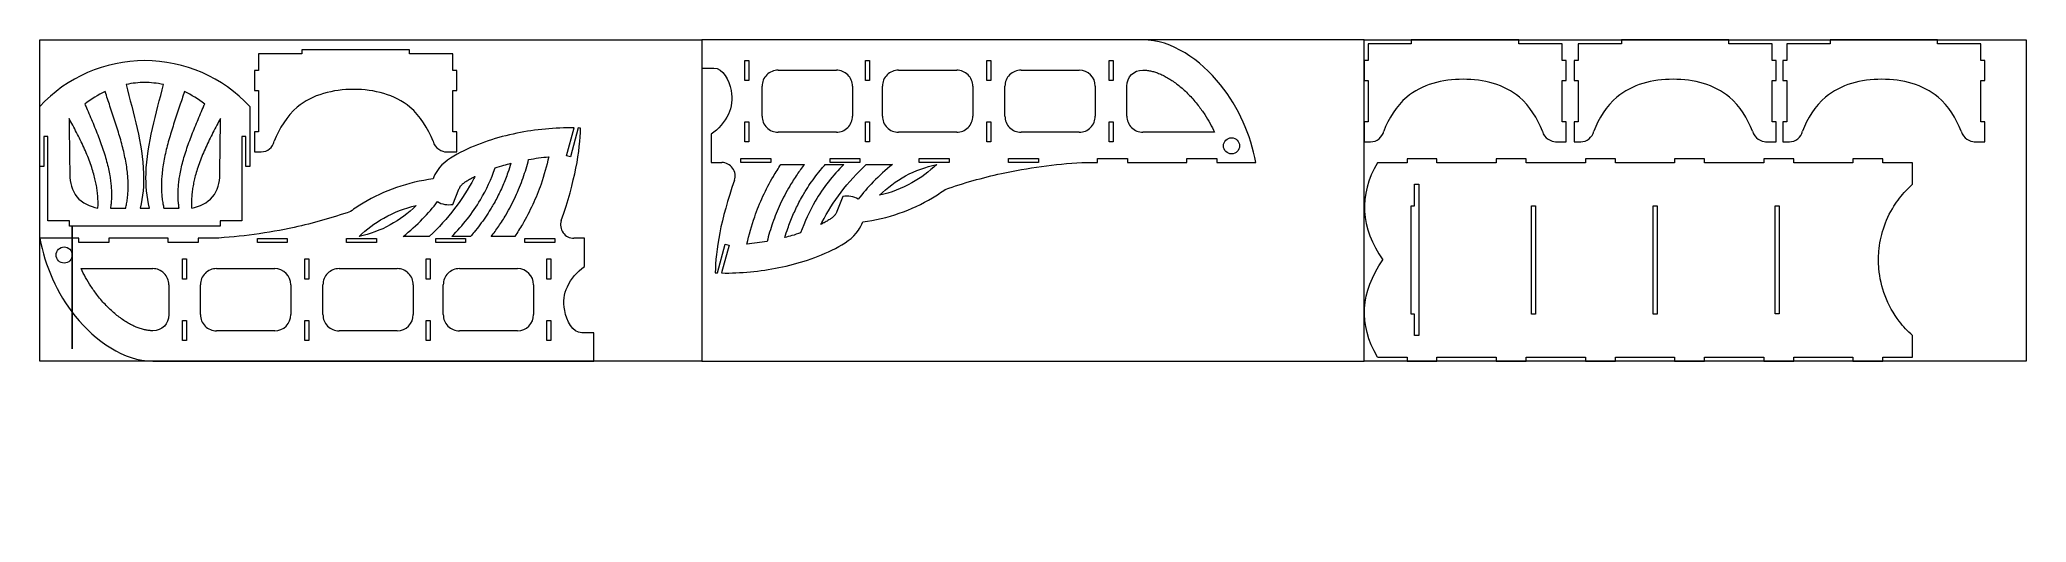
# Model space of a CAD drawing. Header units: centimetres. Extents: x -99 to 99, y -31 to 17.
import ezdxf

# ---------------------------------------------------------------- set-up
doc = ezdxf.new("R2010")
doc.units = ezdxf.units.CM
doc.header["$MEASUREMENT"] = 0
doc.layers.add('layer 1', color=7, linetype='Continuous')

msp = doc.modelspace()

# ---------------------------------------------------------------- linework, layer by layer
at = {"layer": 'layer 1', "color": 1, "lineweight": 9}
for points, knots in [([(-98.60657, -15.20719), (-98.60657, -15.20719), (-32.60657, -15.20719), (-32.60657, -15.20719), (-32.60657, -15.20719), (-32.60657, -15.20719), (-32.60657, 16.79281), (-32.60657, 16.79281), (-32.60657, 16.79281), (-32.60657, 16.79281), (-98.60657, 16.79281), (-98.60657, 16.79281), (-98.60657, 16.79281), (-98.60657, 16.79281), (-98.60657, -15.20719), (-98.60657, -15.20719)], [0, 0, 0, 0, 0.2, 0.2, 0.2, 0.2, 0.4, 0.4, 0.4, 0.4, 0.6, 0.6, 0.6, 0.6, 1, 1, 1, 1]), ([(33.39343, -15.20719), (33.39343, -15.20719), (-32.60657, -15.20719), (-32.60657, -15.20719), (-32.60657, -15.20719), (-32.60657, -15.20719), (-32.60657, 16.79281), (-32.60657, 16.79281), (-32.60657, 16.79281), (-32.60657, 16.79281), (33.39343, 16.79281), (33.39343, 16.79281), (33.39343, 16.79281), (33.39343, 16.79281), (33.39343, -15.20719), (33.39343, -15.20719)], [0, 0, 0, 0, 0.2, 0.2, 0.2, 0.2, 0.4, 0.4, 0.4, 0.4, 0.6, 0.6, 0.6, 0.6, 1, 1, 1, 1]), ([(22.61719, 4.56781), (22.07613, 7.29613), (20.93159, 10.02104), (19.07854, 12.31885), (19.07854, 12.31885), (17.07281, 14.80601), (14.23701, 16.79281), (11.34647, 16.79281)], [0, 0, 0, 0, 0.333333333, 0.333333333, 0.333333333, 0.333333333, 1, 1, 1, 1]), ([(33.39343, -15.20719), (33.39343, -15.20719), (99.39344, -15.20719), (99.39344, -15.20719), (99.39344, -15.20719), (99.39344, -15.20719), (99.39344, 16.79281), (99.39344, 16.79281), (99.39344, 16.79281), (99.39344, 16.79281), (33.39343, 16.79281), (33.39343, 16.79281), (33.39343, 16.79281), (33.39343, 16.79281), (33.39343, -15.20719), (33.39343, -15.20719)], [0, 0, 0, 0, 0.2, 0.2, 0.2, 0.2, 0.4, 0.4, 0.4, 0.4, 0.6, 0.6, 0.6, 0.6, 1, 1, 1, 1]), ([(-32.60657, 13.9779), (-32.2441, 13.9779), (-31.88167, 13.97777), (-31.51917, 13.9779), (-31.51917, 13.9779), (-31.50261, 13.97792), (-31.48606, 13.97792), (-31.46951, 13.9779), (-31.46951, 13.9779), (-31.45926, 13.9779), (-31.44901, 13.97789), (-31.43875, 13.9779), (-31.43875, 13.9779), (-31.42741, 13.97793), (-31.41606, 13.97801), (-31.40475, 13.9779), (-31.40475, 13.9779), (-30.47238, 13.9697), (-29.89882, 12.78421), (-29.70391, 11.74785), (-29.70391, 11.74785), (-29.53881, 10.87), (-29.64541, 10.09916), (-29.9697, 9.38706), (-29.9697, 9.38706), (-30.32834, 8.5996), (-30.95321, 7.88397), (-31.67577, 7.38918)], [0, 0, 0, 0, 0.125, 0.125, 0.125, 0.125, 0.25, 0.25, 0.25, 0.25, 0.375, 0.375, 0.375, 0.375, 0.5, 0.5, 0.5, 0.5, 0.625, 0.625, 0.625, 0.625, 0.75, 0.75, 0.75, 0.75, 1, 1, 1, 1]), ([(51.17019, 7.68077), (50.6825, 8.95985), (49.91326, 10.20325), (48.86989, 11.08274), (48.86989, 11.08274), (47.37477, 12.34304), (45.31674, 12.85609), (43.25871, 12.85609), (43.25871, 12.85609), (41.20069, 12.85609), (39.14266, 12.34304), (37.64754, 11.08274), (37.64754, 11.08274), (36.60417, 10.20325), (35.83493, 8.95985), (35.34723, 7.68077)], [0, 0, 0, 0, 0.2, 0.2, 0.2, 0.2, 0.4, 0.4, 0.4, 0.4, 0.6, 0.6, 0.6, 0.6, 1, 1, 1, 1]), ([(72.10498, 7.68077), (71.61729, 8.95985), (70.84805, 10.20325), (69.80466, 11.08274), (69.80466, 11.08274), (68.30954, 12.34304), (66.25153, 12.85609), (64.1935, 12.85609), (64.1935, 12.85609), (62.13548, 12.85609), (60.07745, 12.34304), (58.58233, 11.08274), (58.58233, 11.08274), (57.53896, 10.20325), (56.7697, 8.95985), (56.28202, 7.68077)], [0, 0, 0, 0, 0.2, 0.2, 0.2, 0.2, 0.4, 0.4, 0.4, 0.4, 0.6, 0.6, 0.6, 0.6, 1, 1, 1, 1]), ([(92.9047, 7.68077), (92.41701, 8.95985), (91.64777, 10.20325), (90.6044, 11.08274), (90.6044, 11.08274), (89.10926, 12.34304), (87.05125, 12.85609), (84.99322, 12.85609), (84.99322, 12.85609), (82.9352, 12.85609), (80.87717, 12.34304), (79.38205, 11.08274), (79.38205, 11.08274), (78.33868, 10.20325), (77.56942, 8.95985), (77.08174, 7.68077)], [0, 0, 0, 0, 0.2, 0.2, 0.2, 0.2, 0.4, 0.4, 0.4, 0.4, 0.6, 0.6, 0.6, 0.6, 1, 1, 1, 1]), ([(-59.40868, 6.6801), (-59.89636, 7.95918), (-60.66561, 9.20258), (-61.70898, 10.08208), (-61.70898, 10.08208), (-63.2041, 11.34237), (-65.26213, 11.85542), (-67.32016, 11.85542), (-67.32016, 11.85542), (-69.37818, 11.85542), (-71.4362, 11.34237), (-72.93132, 10.08208), (-72.93132, 10.08208), (-73.9747, 9.20258), (-74.74394, 7.95918), (-75.23164, 6.6801)], [0, 0, 0, 0, 0.2, 0.2, 0.2, 0.2, 0.4, 0.4, 0.4, 0.4, 0.6, 0.6, 0.6, 0.6, 1, 1, 1, 1]), ([(-45.33646, 8.02057), (-47.25238, 8.05217), (-49.18203, 7.86117), (-51.05658, 7.48321), (-51.05658, 7.48321), (-52.99841, 7.09169), (-54.88109, 6.49956), (-56.68638, 5.56536), (-56.68638, 5.56536), (-57.56918, 5.10853), (-58.43348, 4.5699), (-58.97542, 3.77125), (-58.97542, 3.77125), (-59.15074, 3.5129), (-59.29232, 3.22734), (-59.40849, 2.93606)], [0, 0, 0, 0, 0.2, 0.2, 0.2, 0.2, 0.4, 0.4, 0.4, 0.4, 0.6, 0.6, 0.6, 0.6, 1, 1, 1, 1]), ([(-29.36907, 2.79637), (-29.22723, 3.20406), (-29.29155, 3.6552), (-29.54165, 4.00701), (-29.54165, 4.00701), (-29.79175, 4.35884), (-30.19671, 4.56781), (-30.62837, 4.56781)], [0, 0, 0, 0, 0.333333333, 0.333333333, 0.333333333, 0.333333333, 1, 1, 1, 1]), ([(-8.35271, 1.89753), (-6.51986, 2.53016), (-4.64973, 3.05838), (-2.75385, 3.4751), (-2.75385, 3.4751), (-0.11846, 4.05438), (2.56667, 4.4182), (5.25779, 4.56781)], [0, 0, 0, 0, 0.333333333, 0.333333333, 0.333333333, 0.333333333, 1, 1, 1, 1]), ([(-59.40849, 2.93606), (-60.64814, 2.77186), (-61.87497, 2.48252), (-63.05858, 2.06993), (-63.05858, 2.06993), (-64.21125, 1.66814), (-65.32296, 1.14949), (-66.36841, 0.52329), (-66.36841, 0.52329), (-66.80297, 0.263), (-67.22608, -0.01587), (-67.63666, -0.31191)], [0, 0, 0, 0, 0.25, 0.25, 0.25, 0.25, 0.5, 0.5, 0.5, 0.5, 1, 1, 1, 1]), ([(88.05756, -12.67324), (87.57237, -12.24134), (87.12638, -11.76323), (86.73094, -11.2458), (86.73094, -11.2458), (86.1437, -10.47742), (85.66793, -9.6223), (85.32349, -8.71726), (85.32349, -8.71726), (84.99062, -7.8426), (84.78044, -6.92131), (84.70045, -5.99082), (84.70045, -5.99082), (84.65125, -5.41832), (84.65133, -4.84235), (84.70045, -4.27011), (84.70045, -4.27011), (84.76533, -3.51434), (84.91576, -2.76508), (85.1485, -2.04211), (85.1485, -2.04211), (85.40529, -1.24443), (85.76229, -0.47875), (86.20778, 0.23061), (86.20778, 0.23061), (86.54958, 0.77486), (86.94349, 1.28596), (87.38193, 1.7546), (87.38193, 1.7546), (87.59681, 1.98429), (87.8224, 2.20377), (88.05756, 2.4123)], [0, 0, 0, 0, 0.111111111, 0.111111111, 0.111111111, 0.111111111, 0.222222222, 0.222222222, 0.222222222, 0.222222222, 0.333333333, 0.333333333, 0.333333333, 0.333333333, 0.444444444, 0.444444444, 0.444444444, 0.444444444, 0.555555556, 0.555555556, 0.555555556, 0.555555556, 0.666666667, 0.666666667, 0.666666667, 0.666666667, 0.777777778, 0.777777778, 0.777777778, 0.777777778, 1, 1, 1, 1]), ([(-16.58089, -1.35044), (-15.34123, -1.18624), (-14.11442, -0.8969), (-12.93079, -0.48431), (-12.93079, -0.48431), (-11.77813, -0.08252), (-10.66643, 0.43613), (-9.62097, 1.06233), (-9.62097, 1.06233), (-9.18642, 1.32262), (-8.76331, 1.60149), (-8.35271, 1.89753)], [0, 0, 0, 0, 0.25, 0.25, 0.25, 0.25, 0.5, 0.5, 0.5, 0.5, 1, 1, 1, 1]), ([(-67.63666, -0.31191), (-69.46952, -0.94454), (-71.33965, -1.47276), (-73.23553, -1.88948), (-73.23553, -1.88948), (-75.87093, -2.46876), (-78.55606, -2.83258), (-81.24718, -2.98219)], [0, 0, 0, 0, 0.333333333, 0.333333333, 0.333333333, 0.333333333, 1, 1, 1, 1]), ([(-46.6203, -1.21075), (-46.76214, -1.61844), (-46.69783, -2.06958), (-46.44773, -2.42139), (-46.44773, -2.42139), (-46.19762, -2.77322), (-45.79266, -2.98219), (-45.36101, -2.98219)], [0, 0, 0, 0, 0.333333333, 0.333333333, 0.333333333, 0.333333333, 1, 1, 1, 1]), ([(-30.65291, -6.43495), (-28.73701, -6.46655), (-26.80734, -6.27554), (-24.93279, -5.89759), (-24.93279, -5.89759), (-22.99098, -5.50607), (-21.10829, -4.91394), (-19.30299, -3.97974), (-19.30299, -3.97974), (-18.42019, -3.52291), (-17.55591, -2.98428), (-17.01395, -2.18563), (-17.01395, -2.18563), (-16.83865, -1.92728), (-16.69706, -1.64172), (-16.58089, -1.35044)], [0, 0, 0, 0, 0.2, 0.2, 0.2, 0.2, 0.4, 0.4, 0.4, 0.4, 0.6, 0.6, 0.6, 0.6, 1, 1, 1, 1]), ([(-98.60657, -2.98219), (-98.06552, -5.71051), (-96.92097, -8.43542), (-95.06793, -10.73323), (-95.06793, -10.73323), (-93.0622, -13.22039), (-90.22638, -15.20719), (-87.33586, -15.20719)], [0, 0, 0, 0, 0.333333333, 0.333333333, 0.333333333, 0.333333333, 1, 1, 1, 1]), ([(-43.38281, -12.39228), (-43.74527, -12.39228), (-44.1077, -12.39215), (-44.47022, -12.39228), (-44.47022, -12.39228), (-44.48677, -12.3923), (-44.50333, -12.3923), (-44.51987, -12.39228), (-44.51987, -12.39228), (-44.53013, -12.39228), (-44.54037, -12.39227), (-44.55063, -12.39228), (-44.55063, -12.39228), (-44.56197, -12.39231), (-44.57333, -12.39239), (-44.58462, -12.39228), (-44.58462, -12.39228), (-45.51701, -12.38408), (-46.09057, -11.19859), (-46.28547, -10.16223), (-46.28547, -10.16223), (-46.45057, -9.28438), (-46.34398, -8.51354), (-46.01967, -7.80144), (-46.01967, -7.80144), (-45.66105, -7.01398), (-45.03617, -6.29835), (-44.31361, -5.80356)], [0, 0, 0, 0, 0.125, 0.125, 0.125, 0.125, 0.25, 0.25, 0.25, 0.25, 0.375, 0.375, 0.375, 0.375, 0.5, 0.5, 0.5, 0.5, 0.625, 0.625, 0.625, 0.625, 0.75, 0.75, 0.75, 0.75, 1, 1, 1, 1])]:
    msp.add_open_spline(points, degree=3, knots=knots, dxfattribs=at)
for points in [[(11.34647, 16.79281), (11.34647, 16.79281), (-32.60657, 16.79281), (-32.60657, 16.79281)], [(-32.60657, 16.79281), (-32.60657, 16.79281), (-32.60657, 13.9779), (-32.60657, 13.9779)], [(38.10098, 16.40016), (38.10098, 16.40016), (33.79343, 16.40016), (33.79343, 16.40016)], [(33.79343, 16.40016), (33.79343, 16.40016), (33.79343, 14.74666), (33.79343, 14.74666)], [(48.82363, 16.79812), (48.82363, 16.79812), (38.10098, 16.79348), (38.10098, 16.79348)], [(38.10098, 16.79348), (38.10098, 16.79348), (38.10098, 16.40016), (38.10098, 16.40016)], [(48.82363, 16.40016), (48.82363, 16.40016), (48.82363, 16.79812), (48.82363, 16.79812)], [(53.14358, 16.40016), (53.14358, 16.40016), (48.82363, 16.40016), (48.82363, 16.40016)], [(53.14358, 14.74666), (53.14358, 14.74666), (53.14358, 16.40016), (53.14358, 16.40016)], [(59.03577, 16.40016), (59.03577, 16.40016), (54.72822, 16.40016), (54.72822, 16.40016)], [(54.72822, 16.40016), (54.72822, 16.40016), (54.72822, 14.74666), (54.72822, 14.74666)], [(69.75842, 16.79812), (69.75842, 16.79812), (59.03577, 16.79348), (59.03577, 16.79348)], [(59.03577, 16.79348), (59.03577, 16.79348), (59.03577, 16.40016), (59.03577, 16.40016)], [(69.75842, 16.40016), (69.75842, 16.40016), (69.75842, 16.79812), (69.75842, 16.79812)], [(74.07836, 16.40016), (74.07836, 16.40016), (69.75842, 16.40016), (69.75842, 16.40016)], [(74.07836, 14.74666), (74.07836, 14.74666), (74.07836, 16.40016), (74.07836, 16.40016)], [(79.83549, 16.40016), (79.83549, 16.40016), (75.52794, 16.40016), (75.52794, 16.40016)], [(75.52794, 16.40016), (75.52794, 16.40016), (75.52794, 14.74666), (75.52794, 14.74666)], [(90.55814, 16.79812), (90.55814, 16.79812), (79.83549, 16.79348), (79.83549, 16.79348)], [(79.83549, 16.79348), (79.83549, 16.79348), (79.83549, 16.40016), (79.83549, 16.40016)], [(90.55814, 16.40016), (90.55814, 16.40016), (90.55814, 16.79812), (90.55814, 16.79812)], [(94.87808, 16.40016), (94.87808, 16.40016), (90.55814, 16.40016), (90.55814, 16.40016)], [(94.87808, 14.74666), (94.87808, 14.74666), (94.87808, 16.40016), (94.87808, 16.40016)], [(-76.78544, 15.39949), (-76.78544, 15.39949), (-76.78544, 13.746), (-76.78544, 13.746)], [(-72.47788, 15.39949), (-72.47788, 15.39949), (-76.78544, 15.39949), (-76.78544, 15.39949)], [(-61.75524, 15.79745), (-61.75524, 15.79745), (-72.47788, 15.79281), (-72.47788, 15.79281)], [(-72.47788, 15.79281), (-72.47788, 15.79281), (-72.47788, 15.39949), (-72.47788, 15.39949)], [(-61.75524, 15.39949), (-61.75524, 15.39949), (-61.75524, 15.79745), (-61.75524, 15.79745)], [(-57.43529, 15.39949), (-57.43529, 15.39949), (-61.75524, 15.39949), (-61.75524, 15.39949)], [(-57.43529, 13.746), (-57.43529, 13.746), (-57.43529, 15.39949), (-57.43529, 15.39949)], [(33.79343, 14.74666), (33.79343, 14.74666), (33.39343, 14.74534), (33.39343, 14.74534)], [(33.39343, 14.74534), (33.39343, 14.74534), (33.39343, 12.74533), (33.39343, 12.74533)], [(53.54266, 14.74534), (53.54266, 14.74534), (53.14358, 14.74666), (53.14358, 14.74666)], [(53.54178, 12.74533), (53.54178, 12.74533), (53.54266, 14.74534), (53.54266, 14.74534)], [(54.72822, 14.74666), (54.72822, 14.74666), (54.32822, 14.74534), (54.32822, 14.74534)], [(54.32822, 14.74534), (54.32822, 14.74534), (54.32822, 12.74533), (54.32822, 12.74533)], [(74.47745, 14.74534), (74.47745, 14.74534), (74.07836, 14.74666), (74.07836, 14.74666)], [(74.47657, 12.74533), (74.47657, 12.74533), (74.47745, 14.74534), (74.47745, 14.74534)], [(75.52794, 14.74666), (75.52794, 14.74666), (75.12794, 14.74534), (75.12794, 14.74534)], [(75.12794, 14.74534), (75.12794, 14.74534), (75.12794, 12.74533), (75.12794, 12.74533)], [(95.27717, 14.74534), (95.27717, 14.74534), (94.87808, 14.74666), (94.87808, 14.74666)], [(95.27629, 12.74533), (95.27629, 12.74533), (95.27717, 14.74534), (95.27717, 14.74534)], [(-76.78544, 13.746), (-76.78544, 13.746), (-77.18544, 13.74468), (-77.18544, 13.74468)], [(-77.18544, 13.74468), (-77.18544, 13.74468), (-77.18544, 11.74466), (-77.18544, 11.74466)], [(-57.0362, 13.74468), (-57.0362, 13.74468), (-57.43529, 13.746), (-57.43529, 13.746)], [(-57.03709, 11.74466), (-57.03709, 11.74466), (-57.0362, 13.74468), (-57.0362, 13.74468)], [(33.39343, 12.74533), (33.39343, 12.74533), (33.79343, 12.74665), (33.79343, 12.74665)], [(33.79343, 12.74665), (33.79343, 12.74665), (33.79343, 8.6341), (33.79343, 8.6341)], [(53.14358, 8.6341), (53.14358, 8.6341), (53.14358, 12.74665), (53.14358, 12.74665)], [(53.14358, 12.74665), (53.14358, 12.74665), (53.54178, 12.74533), (53.54178, 12.74533)], [(54.32822, 12.74533), (54.32822, 12.74533), (54.72822, 12.74665), (54.72822, 12.74665)], [(54.72822, 12.74665), (54.72822, 12.74665), (54.72822, 8.6341), (54.72822, 8.6341)], [(74.07836, 8.6341), (74.07836, 8.6341), (74.07836, 12.74665), (74.07836, 12.74665)], [(74.07836, 12.74665), (74.07836, 12.74665), (74.47657, 12.74533), (74.47657, 12.74533)], [(75.12794, 12.74533), (75.12794, 12.74533), (75.52794, 12.74665), (75.52794, 12.74665)], [(75.52794, 12.74665), (75.52794, 12.74665), (75.52794, 8.6341), (75.52794, 8.6341)], [(94.87808, 8.6341), (94.87808, 8.6341), (94.87808, 12.74665), (94.87808, 12.74665)], [(94.87808, 12.74665), (94.87808, 12.74665), (95.27629, 12.74533), (95.27629, 12.74533)], [(-77.18544, 11.74466), (-77.18544, 11.74466), (-76.78544, 11.74598), (-76.78544, 11.74598)], [(-76.78544, 11.74598), (-76.78544, 11.74598), (-76.78544, 7.63342), (-76.78544, 7.63342)], [(-57.43529, 11.74598), (-57.43529, 11.74598), (-57.03709, 11.74466), (-57.03709, 11.74466)], [(-57.43529, 7.63342), (-57.43529, 7.63342), (-57.43529, 11.74598), (-57.43529, 11.74598)], [(-46.6203, -1.21075), (-45.26361, 2.68893), (-44.72485, 5.77054), (-44.71613, 8.00249)], [(-46.08889, 5.25136), (-46.08889, 5.25136), (-45.33646, 8.02057), (-45.33646, 8.02057)], [(-44.92474, 8.01033), (-44.92474, 8.01033), (-45.70289, 5.14648), (-45.70289, 5.14648)], [(-44.71613, 8.00249), (-44.78563, 8.0054), (-44.85518, 8.00801), (-44.92474, 8.01033)], [(33.79343, 8.6341), (33.79343, 8.6341), (33.39343, 8.63277), (33.39343, 8.63277)], [(33.39343, 8.63277), (33.39343, 8.63277), (33.39343, 6.63409), (33.39343, 6.63409)], [(53.53995, 8.63278), (53.53995, 8.63278), (53.14358, 8.6341), (53.14358, 8.6341)], [(53.53907, 6.63409), (53.53907, 6.63409), (53.53995, 8.63278), (53.53995, 8.63278)], [(54.72822, 8.6341), (54.72822, 8.6341), (54.32822, 8.63277), (54.32822, 8.63277)], [(54.32822, 8.63277), (54.32822, 8.63277), (54.32822, 6.63409), (54.32822, 6.63409)], [(74.47474, 8.63278), (74.47474, 8.63278), (74.07836, 8.6341), (74.07836, 8.6341)], [(74.47386, 6.63409), (74.47386, 6.63409), (74.47474, 8.63278), (74.47474, 8.63278)], [(75.52794, 8.6341), (75.52794, 8.6341), (75.12794, 8.63277), (75.12794, 8.63277)], [(75.12794, 8.63277), (75.12794, 8.63277), (75.12794, 6.63409), (75.12794, 6.63409)], [(95.27446, 8.63278), (95.27446, 8.63278), (94.87808, 8.6341), (94.87808, 8.6341)], [(95.27358, 6.63409), (95.27358, 6.63409), (95.27446, 8.63278), (95.27446, 8.63278)], [(-76.78544, 7.63342), (-76.78544, 7.63342), (-77.18544, 7.6321), (-77.18544, 7.6321)], [(-77.18544, 7.6321), (-77.18544, 7.6321), (-77.18544, 5.63342), (-77.18544, 5.63342)], [(-76.5338, 5.63342), (-75.90786, 5.63342), (-75.3662, 6.06881), (-75.23164, 6.6801)], [(-59.40868, 6.6801), (-59.25506, 5.98232), (-58.46377, 5.63342), (-58.10652, 5.63342)], [(-57.0389, 7.63212), (-57.0389, 7.63212), (-57.43529, 7.63342), (-57.43529, 7.63342)], [(-57.0398, 5.63342), (-57.0398, 5.63342), (-57.0389, 7.63212), (-57.0389, 7.63212)], [(-31.67577, 7.38918), (-31.67577, 7.38918), (-31.67577, 4.56781), (-31.67577, 4.56781)], [(33.39343, 6.63409), (33.39343, 6.63409), (33.79343, 6.63409), (33.79343, 6.63409)], [(33.79343, 6.63409), (33.79343, 6.63409), (34.04507, 6.63409), (34.04507, 6.63409)], [(34.04507, 6.63409), (34.67101, 6.63409), (35.21266, 7.06948), (35.34723, 7.68077)], [(51.17019, 7.68077), (51.32381, 6.98298), (52.1151, 6.63409), (52.47235, 6.63409)], [(52.47235, 6.63409), (52.47235, 6.63409), (53.53907, 6.63409), (53.53907, 6.63409)], [(54.32822, 6.63409), (54.32822, 6.63409), (54.72822, 6.63409), (54.72822, 6.63409)], [(54.72822, 6.63409), (54.72822, 6.63409), (54.97986, 6.63409), (54.97986, 6.63409)], [(54.97986, 6.63409), (55.60578, 6.63409), (56.14745, 7.06948), (56.28202, 7.68077)], [(72.10498, 7.68077), (72.25858, 6.98298), (73.04989, 6.63409), (73.40714, 6.63409)], [(73.40714, 6.63409), (73.40714, 6.63409), (74.47386, 6.63409), (74.47386, 6.63409)], [(75.12794, 6.63409), (75.12794, 6.63409), (75.52794, 6.63409), (75.52794, 6.63409)], [(75.52794, 6.63409), (75.52794, 6.63409), (75.77958, 6.63409), (75.77958, 6.63409)], [(75.77958, 6.63409), (76.4055, 6.63409), (76.94717, 7.06948), (77.08174, 7.68077)], [(92.9047, 7.68077), (93.05832, 6.98298), (93.84961, 6.63409), (94.20686, 6.63409)], [(94.20686, 6.63409), (94.20686, 6.63409), (95.27358, 6.63409), (95.27358, 6.63409)], [(-77.18544, 5.63342), (-77.18544, 5.63342), (-76.78544, 5.63342), (-76.78544, 5.63342)], [(-76.78544, 5.63342), (-76.78544, 5.63342), (-76.5338, 5.63342), (-76.5338, 5.63342)], [(-58.10652, 5.63342), (-58.10652, 5.63342), (-57.0398, 5.63342), (-57.0398, 5.63342)], [(-45.70289, 5.14648), (-45.70289, 5.14648), (-46.08889, 5.25136), (-46.08889, 5.25136)], [(-31.67577, 4.56781), (-31.67577, 4.56781), (-30.62838, 4.56781), (-30.62838, 4.56781)], [(5.25779, 4.56781), (5.25779, 4.56781), (6.83261, 4.56781), (6.83261, 4.56781)], [(6.83261, 4.56913), (6.83261, 4.56913), (6.83261, 4.96781), (6.83261, 4.96781)], [(6.83261, 4.96781), (6.83261, 4.96781), (9.81586, 4.96781), (9.81586, 4.96781)], [(6.83261, 4.56781), (6.83261, 4.56781), (6.83261, 4.56913), (6.83261, 4.56913)], [(9.81586, 4.96781), (9.81586, 4.96781), (9.81586, 4.56913), (9.81586, 4.56913)], [(9.81586, 4.56913), (9.81586, 4.56913), (9.81586, 4.56781), (9.81586, 4.56781)], [(9.81586, 4.56781), (9.81586, 4.56781), (15.7215, 4.56781), (15.7215, 4.56781)], [(15.7215, 4.56913), (15.7215, 4.56913), (15.7215, 4.96781), (15.7215, 4.96781)], [(15.7215, 4.96781), (15.7215, 4.96781), (18.70474, 4.96781), (18.70474, 4.96781)], [(15.7215, 4.56781), (15.7215, 4.56781), (15.7215, 4.56913), (15.7215, 4.56913)], [(18.70474, 4.96781), (18.70474, 4.96781), (18.70474, 4.56913), (18.70474, 4.56913)], [(18.70474, 4.56913), (18.70474, 4.56913), (18.70474, 4.56781), (18.70474, 4.56781)], [(18.70474, 4.56781), (18.70474, 4.56781), (22.61719, 4.56781), (22.61719, 4.56781)], [(34.72422, 4.54458), (32.83906, 1.29776), (33.01709, -1.92726), (35.25827, -5.13047)], [(37.67703, 4.54458), (37.67703, 4.54458), (34.72422, 4.54458), (34.72422, 4.54458)], [(37.67703, 4.94626), (37.67703, 4.94626), (37.67703, 4.54458), (37.67703, 4.54458)], [(40.66029, 4.94626), (40.66029, 4.94626), (37.67703, 4.94626), (37.67703, 4.94626)], [(40.66029, 4.54458), (40.66029, 4.54458), (40.66029, 4.94626), (40.66029, 4.94626)], [(46.56593, 4.54458), (46.56593, 4.54458), (40.66029, 4.54458), (40.66029, 4.54458)], [(46.56593, 4.94626), (46.56593, 4.94626), (46.56593, 4.54458), (46.56593, 4.54458)], [(49.54917, 4.94626), (49.54917, 4.94626), (46.56593, 4.94626), (46.56593, 4.94626)], [(49.54917, 4.54458), (49.54917, 4.54458), (49.54917, 4.94626), (49.54917, 4.94626)], [(55.45482, 4.54458), (55.45482, 4.54458), (49.54917, 4.54458), (49.54917, 4.54458)], [(55.45482, 4.94626), (55.45482, 4.94626), (55.45482, 4.54458), (55.45482, 4.54458)], [(58.43806, 4.94626), (58.43806, 4.94626), (55.45482, 4.94626), (55.45482, 4.94626)], [(58.43806, 4.54458), (58.43806, 4.54458), (58.43806, 4.94626), (58.43806, 4.94626)], [(64.3437, 4.54458), (64.3437, 4.54458), (58.43806, 4.54458), (58.43806, 4.54458)], [(64.3437, 4.94626), (64.3437, 4.94626), (64.3437, 4.54458), (64.3437, 4.54458)], [(67.32696, 4.94626), (67.32696, 4.94626), (64.3437, 4.94626), (64.3437, 4.94626)], [(67.32696, 4.54458), (67.32696, 4.54458), (67.32696, 4.94626), (67.32696, 4.94626)], [(73.2326, 4.54458), (73.2326, 4.54458), (67.32696, 4.54458), (67.32696, 4.54458)], [(73.2326, 4.94626), (73.2326, 4.94626), (73.2326, 4.54458), (73.2326, 4.54458)], [(76.21584, 4.94626), (76.21584, 4.94626), (73.2326, 4.94626), (73.2326, 4.94626)], [(76.21584, 4.54458), (76.21584, 4.54458), (76.21584, 4.94626), (76.21584, 4.94626)], [(82.12149, 4.54458), (82.12149, 4.54458), (76.21584, 4.54458), (76.21584, 4.54458)], [(82.12149, 4.94626), (82.12149, 4.94626), (82.12149, 4.54458), (82.12149, 4.54458)], [(85.10473, 4.94626), (85.10473, 4.94626), (82.12149, 4.94626), (82.12149, 4.94626)], [(85.10473, 4.54458), (85.10473, 4.54458), (85.10473, 4.94626), (85.10473, 4.94626)], [(88.05756, 4.54458), (88.05756, 4.54458), (85.10473, 4.54458), (85.10473, 4.54458)], [(88.05756, 2.4123), (88.05756, 2.4123), (88.05756, 4.54458), (88.05756, 4.54458)], [(-29.36907, 2.79637), (-30.72577, -1.10331), (-31.26453, -4.18492), (-31.27326, -6.41687)], [(-94.69413, -2.98219), (-94.69413, -2.98219), (-98.60657, -2.98219), (-98.60657, -2.98219)], [(-94.69413, -2.98351), (-94.69413, -2.98351), (-94.69413, -2.98219), (-94.69413, -2.98219)], [(-94.69413, -3.38219), (-94.69413, -3.38219), (-94.69413, -2.98351), (-94.69413, -2.98351)], [(-91.71088, -3.38219), (-91.71088, -3.38219), (-94.69413, -3.38219), (-94.69413, -3.38219)], [(-85.80524, -2.98219), (-85.80524, -2.98219), (-91.71088, -2.98219), (-91.71088, -2.98219)], [(-91.71088, -2.98219), (-91.71088, -2.98219), (-91.71088, -2.98351), (-91.71088, -2.98351)], [(-91.71088, -2.98351), (-91.71088, -2.98351), (-91.71088, -3.38219), (-91.71088, -3.38219)], [(-85.80524, -2.98351), (-85.80524, -2.98351), (-85.80524, -2.98219), (-85.80524, -2.98219)], [(-85.80524, -3.38219), (-85.80524, -3.38219), (-85.80524, -2.98351), (-85.80524, -2.98351)], [(-82.822, -3.38219), (-82.822, -3.38219), (-85.80524, -3.38219), (-85.80524, -3.38219)], [(-81.24718, -2.98219), (-81.24718, -2.98219), (-82.822, -2.98219), (-82.822, -2.98219)], [(-82.822, -2.98219), (-82.822, -2.98219), (-82.822, -2.98351), (-82.822, -2.98351)], [(-82.822, -2.98351), (-82.822, -2.98351), (-82.822, -3.38219), (-82.822, -3.38219)], [(-44.31361, -2.98219), (-44.31361, -2.98219), (-45.36101, -2.98219), (-45.36101, -2.98219)], [(-44.31361, -5.80356), (-44.31361, -5.80356), (-44.31361, -2.98219), (-44.31361, -2.98219)], [(-31.06463, -6.42471), (-31.06463, -6.42471), (-30.28649, -3.56084), (-30.28649, -3.56084)], [(-29.90049, -3.66574), (-29.90049, -3.66574), (-30.65291, -6.43495), (-30.65291, -6.43495)], [(-30.28649, -3.56084), (-30.28649, -3.56084), (-29.90049, -3.66574), (-29.90049, -3.66574)], [(34.72422, -14.80551), (32.83906, -11.5587), (33.01709, -8.33368), (35.25827, -5.13047)], [(-31.27326, -6.41687), (-31.20374, -6.41978), (-31.13421, -6.42239), (-31.06463, -6.42471)], [(-43.38281, -15.20719), (-43.38281, -15.20719), (-43.38281, -12.39228), (-43.38281, -12.39228)], [(88.05756, -14.80551), (88.05756, -14.80551), (88.05756, -12.67324), (88.05756, -12.67324)], [(-87.33586, -15.20719), (-87.33586, -15.20719), (-43.38281, -15.20719), (-43.38281, -15.20719)], [(34.72422, -14.80551), (34.72422, -14.80551), (37.67703, -14.80551), (37.67703, -14.80551)], [(37.67703, -14.80551), (37.67703, -14.80551), (37.67703, -15.20719), (37.67703, -15.20719)], [(37.67703, -15.20719), (37.67703, -15.20719), (40.66029, -15.20719), (40.66029, -15.20719)], [(40.66029, -14.80551), (40.66029, -14.80551), (46.56593, -14.80551), (46.56593, -14.80551)], [(40.66029, -15.20719), (40.66029, -15.20719), (40.66029, -14.80551), (40.66029, -14.80551)], [(46.56593, -14.80551), (46.56593, -14.80551), (46.56593, -15.20719), (46.56593, -15.20719)], [(46.56593, -15.20719), (46.56593, -15.20719), (49.54917, -15.20719), (49.54917, -15.20719)], [(49.54917, -14.80551), (49.54917, -14.80551), (55.45482, -14.80551), (55.45482, -14.80551)], [(49.54917, -15.20719), (49.54917, -15.20719), (49.54917, -14.80551), (49.54917, -14.80551)], [(55.45482, -14.80551), (55.45482, -14.80551), (55.45482, -15.20719), (55.45482, -15.20719)], [(55.45482, -15.20719), (55.45482, -15.20719), (58.43806, -15.20719), (58.43806, -15.20719)], [(58.43806, -14.80551), (58.43806, -14.80551), (64.3437, -14.80551), (64.3437, -14.80551)], [(58.43806, -15.20719), (58.43806, -15.20719), (58.43806, -14.80551), (58.43806, -14.80551)], [(64.3437, -14.80551), (64.3437, -14.80551), (64.3437, -15.20719), (64.3437, -15.20719)], [(64.3437, -15.20719), (64.3437, -15.20719), (67.32696, -15.20719), (67.32696, -15.20719)], [(67.32696, -14.80551), (67.32696, -14.80551), (73.2326, -14.80551), (73.2326, -14.80551)], [(67.32696, -15.20719), (67.32696, -15.20719), (67.32696, -14.80551), (67.32696, -14.80551)], [(73.2326, -14.80551), (73.2326, -14.80551), (73.2326, -15.20719), (73.2326, -15.20719)], [(73.2326, -15.20719), (73.2326, -15.20719), (76.21584, -15.20719), (76.21584, -15.20719)], [(76.21584, -14.80551), (76.21584, -14.80551), (82.12149, -14.80551), (82.12149, -14.80551)], [(76.21584, -15.20719), (76.21584, -15.20719), (76.21584, -14.80551), (76.21584, -14.80551)], [(82.12149, -14.80551), (82.12149, -14.80551), (82.12149, -15.20719), (82.12149, -15.20719)], [(82.12149, -15.20719), (82.12149, -15.20719), (85.10473, -15.20719), (85.10473, -15.20719)], [(85.10473, -14.80551), (85.10473, -14.80551), (88.05756, -14.80551), (88.05756, -14.80551)], [(85.10473, -15.20719), (85.10473, -15.20719), (85.10473, -14.80551), (85.10473, -14.80551)]]:
    msp.add_open_spline(points, degree=3, dxfattribs=at)
at = {"layer": 'layer 1', "color": 5, "lineweight": 9}
for points, knots in [([(-77.66401, 10.15469), (-80.36882, 13.06453), (-84.16248, 14.71765), (-88.13529, 14.71765), (-88.13529, 14.71765), (-92.1081, 14.71765), (-95.90176, 13.06453), (-98.60657, 10.15469)], [0, 0, 0, 0, 0.333333333, 0.333333333, 0.333333333, 0.333333333, 1, 1, 1, 1]), ([(-89.99121, 12.33929), (-89.30162, 9.47042), (-88.34462, 6.48004), (-88.2576, 3.47524), (-88.2576, 3.47524), (-88.22393, 2.31284), (-88.32045, 1.14826), (-88.61114, 0.02014)], [0, 0, 0, 0, 0.333333333, 0.333333333, 0.333333333, 0.333333333, 1, 1, 1, 1]), ([(-87.65944, 0.02014), (-87.95012, 1.14826), (-88.04665, 2.31284), (-88.01298, 3.47524), (-88.01298, 3.47524), (-87.92594, 6.48004), (-86.96894, 9.47042), (-86.27937, 12.33929)], [0, 0, 0, 0, 0.333333333, 0.333333333, 0.333333333, 0.333333333, 1, 1, 1, 1]), ([(-25.00546, 13.77414), (-25.43061, 13.77414), (-25.83833, 13.60526), (-26.13894, 13.30464), (-26.13894, 13.30464), (-26.43957, 13.00402), (-26.60845, 12.59629), (-26.60845, 12.17116)], [0, 0, 0, 0, 0.333333333, 0.333333333, 0.333333333, 0.333333333, 1, 1, 1, 1]), ([(-17.60342, 12.17116), (-17.60342, 12.59629), (-17.77231, 13.00402), (-18.07293, 13.30464), (-18.07293, 13.30464), (-18.37354, 13.60526), (-18.78127, 13.77414), (-19.20641, 13.77414)], [0, 0, 0, 0, 0.333333333, 0.333333333, 0.333333333, 0.333333333, 1, 1, 1, 1]), ([(-13.01177, 13.77414), (-13.4369, 13.77414), (-13.84462, 13.60526), (-14.14525, 13.30464), (-14.14525, 13.30464), (-14.44586, 13.00402), (-14.61475, 12.59629), (-14.61475, 12.17116)], [0, 0, 0, 0, 0.333333333, 0.333333333, 0.333333333, 0.333333333, 1, 1, 1, 1]), ([(-5.60971, 12.17116), (-5.60971, 12.59629), (-5.77861, 13.00402), (-6.07922, 13.30464), (-6.07922, 13.30464), (-6.37985, 13.60526), (-6.78757, 13.77414), (-7.21271, 13.77414)], [0, 0, 0, 0, 0.333333333, 0.333333333, 0.333333333, 0.333333333, 1, 1, 1, 1]), ([(-0.80075, 13.77414), (-1.22589, 13.77414), (-1.63362, 13.60526), (-1.93423, 13.30464), (-1.93423, 13.30464), (-2.23486, 13.00402), (-2.40374, 12.59629), (-2.40374, 12.17116)], [0, 0, 0, 0, 0.333333333, 0.333333333, 0.333333333, 0.333333333, 1, 1, 1, 1]), ([(9.74855, 12.17116), (9.74855, 13.1092), (10.41142, 13.77292), (11.34946, 13.77414), (11.34946, 13.77414), (11.46926, 13.77404), (11.58903, 13.76738), (11.70817, 13.7549), (11.70817, 13.7549), (11.83594, 13.74153), (11.96298, 13.72144), (12.08883, 13.69566), (12.08883, 13.69566), (12.22393, 13.668), (12.35765, 13.63376), (12.48969, 13.59401), (12.48969, 13.59401), (12.63153, 13.55132), (12.77142, 13.50225), (12.90922, 13.4479), (12.90922, 13.4479), (13.05655, 13.3898), (13.2015, 13.32564), (13.34398, 13.25645), (13.34398, 13.25645), (13.49529, 13.18298), (13.64382, 13.10384), (13.78959, 13.01994), (13.78959, 13.01994), (13.94311, 12.93158), (14.09359, 12.83794), (14.24107, 12.73985), (14.24107, 12.73985), (14.39507, 12.63742), (14.54582, 12.53013), (14.69339, 12.41866), (14.69339, 12.41866), (14.84617, 12.30326), (14.99555, 12.1834), (15.14162, 12.05964), (15.14162, 12.05964), (15.29158, 11.93258), (15.43805, 11.80142), (15.5811, 11.66664), (15.5811, 11.66664), (15.72675, 11.5294), (15.86885, 11.3884), (16.00742, 11.24402), (16.00742, 11.24402), (16.14738, 11.0982), (16.28375, 10.94892), (16.4165, 10.79649), (16.4165, 10.79649), (16.57202, 10.6179), (16.72257, 10.435), (16.86802, 10.24812), (16.86802, 10.24812), (17.09719, 9.95368), (17.3137, 9.64938), (17.51731, 9.33672), (17.51731, 9.33672), (17.70475, 9.0489), (17.88127, 8.75401), (18.04687, 8.45312), (18.04687, 8.45312), (18.2031, 8.16929), (18.34961, 7.88013), (18.48649, 7.58648)], [0, 0, 0, 0, 0.055555556, 0.055555556, 0.055555556, 0.055555556, 0.111111111, 0.111111111, 0.111111111, 0.111111111, 0.166666667, 0.166666667, 0.166666667, 0.166666667, 0.222222222, 0.222222222, 0.222222222, 0.222222222, 0.277777778, 0.277777778, 0.277777778, 0.277777778, 0.333333333, 0.333333333, 0.333333333, 0.333333333, 0.388888889, 0.388888889, 0.388888889, 0.388888889, 0.444444444, 0.444444444, 0.444444444, 0.444444444, 0.5, 0.5, 0.5, 0.5, 0.555555556, 0.555555556, 0.555555556, 0.555555556, 0.611111111, 0.611111111, 0.611111111, 0.611111111, 0.666666667, 0.666666667, 0.666666667, 0.666666667, 0.722222222, 0.722222222, 0.722222222, 0.722222222, 0.777777778, 0.777777778, 0.777777778, 0.777777778, 0.833333333, 0.833333333, 0.833333333, 0.833333333, 0.888888889, 0.888888889, 0.888888889, 0.888888889, 1, 1, 1, 1]), ([(-94.10864, 10.39624), (-94.05636, 10.27358), (-94.00392, 10.151), (-93.95144, 10.02844), (-93.95144, 10.02844), (-93.84052, 9.76936), (-93.72937, 9.51038), (-93.61882, 9.25116), (-93.61882, 9.25116), (-93.50918, 8.99401), (-93.40013, 8.73661), (-93.29245, 8.47864), (-93.29245, 8.47864), (-93.18588, 8.22333), (-93.08066, 7.96746), (-92.97764, 7.71072), (-92.97764, 7.71072), (-92.8759, 7.45717), (-92.77632, 7.20277), (-92.67972, 6.94724), (-92.67972, 6.94724), (-92.58452, 6.69544), (-92.49224, 6.44253), (-92.40373, 6.1883), (-92.40373, 6.1883), (-92.31666, 5.93824), (-92.23326, 5.68689), (-92.1545, 5.43409), (-92.1545, 5.43409), (-92.07714, 5.18576), (-92.00425, 4.93602), (-91.9368, 4.68482), (-91.9368, 4.68482), (-91.87054, 4.43814), (-91.80953, 4.19004), (-91.75477, 3.94056), (-91.75477, 3.94056), (-91.705, 3.71374), (-91.6604, 3.4858), (-91.62177, 3.25682), (-91.62177, 3.25682), (-91.5899, 3.0679), (-91.5621, 2.87828), (-91.53881, 2.6881), (-91.53881, 2.6881), (-91.51582, 2.50045), (-91.49722, 2.31225), (-91.48352, 2.12369), (-91.48352, 2.12369), (-91.46998, 1.93765), (-91.4612, 1.75128), (-91.45761, 1.56478), (-91.45761, 1.56478), (-91.45408, 1.38061), (-91.45561, 1.19634), (-91.46266, 1.01228), (-91.46266, 1.01228), (-91.46965, 0.83009), (-91.48202, 0.6481), (-91.5002, 0.46669), (-91.5002, 0.46669), (-91.51516, 0.31737), (-91.53402, 0.16848), (-91.55678, 0.02014)], [0, 0, 0, 0, 0.058823529, 0.058823529, 0.058823529, 0.058823529, 0.117647059, 0.117647059, 0.117647059, 0.117647059, 0.176470588, 0.176470588, 0.176470588, 0.176470588, 0.235294118, 0.235294118, 0.235294118, 0.235294118, 0.294117647, 0.294117647, 0.294117647, 0.294117647, 0.352941176, 0.352941176, 0.352941176, 0.352941176, 0.411764706, 0.411764706, 0.411764706, 0.411764706, 0.470588235, 0.470588235, 0.470588235, 0.470588235, 0.529411765, 0.529411765, 0.529411765, 0.529411765, 0.588235294, 0.588235294, 0.588235294, 0.588235294, 0.647058824, 0.647058824, 0.647058824, 0.647058824, 0.705882353, 0.705882353, 0.705882353, 0.705882353, 0.764705882, 0.764705882, 0.764705882, 0.764705882, 0.823529412, 0.823529412, 0.823529412, 0.823529412, 0.882352941, 0.882352941, 0.882352941, 0.882352941, 1, 1, 1, 1]), ([(-90.0367, 0.02014), (-90.0019, 0.16613), (-89.97096, 0.31298), (-89.94388, 0.4606), (-89.94388, 0.4606), (-89.91098, 0.63992), (-89.8838, 0.82029), (-89.86198, 1.00129), (-89.86198, 1.00129), (-89.83994, 1.18417), (-89.82338, 1.3677), (-89.81189, 1.55154), (-89.81189, 1.55154), (-89.80025, 1.7377), (-89.79381, 1.92418), (-89.79213, 2.1107), (-89.79213, 2.1107), (-89.79042, 2.29976), (-89.79361, 2.48885), (-89.80121, 2.67776), (-89.80121, 2.67776), (-89.80892, 2.8692), (-89.82116, 3.06045), (-89.83752, 3.25134), (-89.83752, 3.25134), (-89.85734, 3.4827), (-89.88321, 3.71353), (-89.91433, 3.94365), (-89.91433, 3.94365), (-89.94856, 4.19676), (-89.98913, 4.44901), (-90.03505, 4.70028), (-90.03505, 4.70028), (-90.0818, 4.95614), (-90.13408, 5.21098), (-90.19094, 5.4648), (-90.19094, 5.4648), (-90.24882, 5.72318), (-90.31144, 5.98049), (-90.37782, 6.23682), (-90.37782, 6.23682), (-90.4453, 6.49742), (-90.51666, 6.75701), (-90.591, 7.01573), (-90.591, 7.01573), (-90.66644, 7.2783), (-90.74494, 7.53998), (-90.82566, 7.80097), (-90.82566, 7.80097), (-90.90741, 8.06526), (-90.99142, 8.32886), (-91.07681, 8.592), (-91.07681, 8.592), (-91.16309, 8.8579), (-91.2508, 9.12333), (-91.3391, 9.38856), (-91.3391, 9.38856), (-91.42814, 9.65594), (-91.5178, 9.92312), (-91.60722, 10.19037), (-91.60722, 10.19037), (-91.76737, 10.66897), (-91.92678, 11.14782), (-92.08061, 11.62848)], [0, 0, 0, 0, 0.058823529, 0.058823529, 0.058823529, 0.058823529, 0.117647059, 0.117647059, 0.117647059, 0.117647059, 0.176470588, 0.176470588, 0.176470588, 0.176470588, 0.235294118, 0.235294118, 0.235294118, 0.235294118, 0.294117647, 0.294117647, 0.294117647, 0.294117647, 0.352941176, 0.352941176, 0.352941176, 0.352941176, 0.411764706, 0.411764706, 0.411764706, 0.411764706, 0.470588235, 0.470588235, 0.470588235, 0.470588235, 0.529411765, 0.529411765, 0.529411765, 0.529411765, 0.588235294, 0.588235294, 0.588235294, 0.588235294, 0.647058824, 0.647058824, 0.647058824, 0.647058824, 0.705882353, 0.705882353, 0.705882353, 0.705882353, 0.764705882, 0.764705882, 0.764705882, 0.764705882, 0.823529412, 0.823529412, 0.823529412, 0.823529412, 0.882352941, 0.882352941, 0.882352941, 0.882352941, 1, 1, 1, 1]), ([(-84.18997, 11.62848), (-84.34378, 11.14782), (-84.5032, 10.66897), (-84.66334, 10.19037), (-84.66334, 10.19037), (-84.75278, 9.92312), (-84.84244, 9.65594), (-84.93148, 9.38856), (-84.93148, 9.38856), (-85.01978, 9.12333), (-85.10748, 8.8579), (-85.19377, 8.592), (-85.19377, 8.592), (-85.27916, 8.32886), (-85.36317, 8.06526), (-85.4449, 7.80097), (-85.4449, 7.80097), (-85.52562, 7.53998), (-85.60414, 7.2783), (-85.67958, 7.01573), (-85.67958, 7.01573), (-85.75392, 6.75701), (-85.82528, 6.49742), (-85.89276, 6.23682), (-85.89276, 6.23682), (-85.95913, 5.98049), (-86.02176, 5.72318), (-86.07964, 5.4648), (-86.07964, 5.4648), (-86.1365, 5.21098), (-86.18878, 4.95614), (-86.23553, 4.70028), (-86.23553, 4.70028), (-86.28144, 4.44901), (-86.32202, 4.19676), (-86.35625, 3.94365), (-86.35625, 3.94365), (-86.38737, 3.71353), (-86.41324, 3.4827), (-86.43306, 3.25134), (-86.43306, 3.25134), (-86.44941, 3.06045), (-86.46166, 2.8692), (-86.46937, 2.67776), (-86.46937, 2.67776), (-86.47697, 2.48885), (-86.48016, 2.29976), (-86.47845, 2.1107), (-86.47845, 2.1107), (-86.47677, 1.92418), (-86.47032, 1.7377), (-86.45869, 1.55154), (-86.45869, 1.55154), (-86.4472, 1.3677), (-86.43064, 1.18417), (-86.4086, 1.00129), (-86.4086, 1.00129), (-86.38678, 0.82029), (-86.3596, 0.63992), (-86.3267, 0.4606), (-86.3267, 0.4606), (-86.29961, 0.31298), (-86.26866, 0.16613), (-86.23388, 0.02014)], [0, 0, 0, 0, 0.058823529, 0.058823529, 0.058823529, 0.058823529, 0.117647059, 0.117647059, 0.117647059, 0.117647059, 0.176470588, 0.176470588, 0.176470588, 0.176470588, 0.235294118, 0.235294118, 0.235294118, 0.235294118, 0.294117647, 0.294117647, 0.294117647, 0.294117647, 0.352941176, 0.352941176, 0.352941176, 0.352941176, 0.411764706, 0.411764706, 0.411764706, 0.411764706, 0.470588235, 0.470588235, 0.470588235, 0.470588235, 0.529411765, 0.529411765, 0.529411765, 0.529411765, 0.588235294, 0.588235294, 0.588235294, 0.588235294, 0.647058824, 0.647058824, 0.647058824, 0.647058824, 0.705882353, 0.705882353, 0.705882353, 0.705882353, 0.764705882, 0.764705882, 0.764705882, 0.764705882, 0.823529412, 0.823529412, 0.823529412, 0.823529412, 0.882352941, 0.882352941, 0.882352941, 0.882352941, 1, 1, 1, 1]), ([(-84.71378, 0.02014), (-84.73656, 0.16848), (-84.75542, 0.31737), (-84.77038, 0.46669), (-84.77038, 0.46669), (-84.78854, 0.6481), (-84.80093, 0.83009), (-84.8079, 1.01228), (-84.8079, 1.01228), (-84.81496, 1.19634), (-84.8165, 1.38061), (-84.81296, 1.56478), (-84.81296, 1.56478), (-84.80938, 1.75128), (-84.8006, 1.93765), (-84.78706, 2.12369), (-84.78706, 2.12369), (-84.77334, 2.31225), (-84.75476, 2.50045), (-84.73177, 2.6881), (-84.73177, 2.6881), (-84.70848, 2.87828), (-84.68068, 3.0679), (-84.64881, 3.25682), (-84.64881, 3.25682), (-84.61018, 3.4858), (-84.56558, 3.71374), (-84.5158, 3.94056), (-84.5158, 3.94056), (-84.46105, 4.19004), (-84.40004, 4.43814), (-84.33378, 4.68482), (-84.33378, 4.68482), (-84.26632, 4.93602), (-84.19344, 5.18576), (-84.11606, 5.43409), (-84.11606, 5.43409), (-84.0373, 5.68689), (-83.9539, 5.93824), (-83.86685, 6.1883), (-83.86685, 6.1883), (-83.77834, 6.44253), (-83.68605, 6.69544), (-83.59086, 6.94724), (-83.59086, 6.94724), (-83.49426, 7.20277), (-83.39468, 7.45717), (-83.29294, 7.71072), (-83.29294, 7.71072), (-83.18992, 7.96746), (-83.08469, 8.22333), (-82.97813, 8.47864), (-82.97813, 8.47864), (-82.87045, 8.73661), (-82.7614, 8.99401), (-82.65176, 9.25116), (-82.65176, 9.25116), (-82.54121, 9.51038), (-82.43006, 9.76936), (-82.31913, 10.02844), (-82.31913, 10.02844), (-82.26665, 10.151), (-82.21422, 10.27358), (-82.16193, 10.39624)], [0, 0, 0, 0, 0.058823529, 0.058823529, 0.058823529, 0.058823529, 0.117647059, 0.117647059, 0.117647059, 0.117647059, 0.176470588, 0.176470588, 0.176470588, 0.176470588, 0.235294118, 0.235294118, 0.235294118, 0.235294118, 0.294117647, 0.294117647, 0.294117647, 0.294117647, 0.352941176, 0.352941176, 0.352941176, 0.352941176, 0.411764706, 0.411764706, 0.411764706, 0.411764706, 0.470588235, 0.470588235, 0.470588235, 0.470588235, 0.529411765, 0.529411765, 0.529411765, 0.529411765, 0.588235294, 0.588235294, 0.588235294, 0.588235294, 0.647058824, 0.647058824, 0.647058824, 0.647058824, 0.705882353, 0.705882353, 0.705882353, 0.705882353, 0.764705882, 0.764705882, 0.764705882, 0.764705882, 0.823529412, 0.823529412, 0.823529412, 0.823529412, 0.882352941, 0.882352941, 0.882352941, 0.882352941, 1, 1, 1, 1]), ([(-95.36724, -4.64496), (-95.36724, -4.20132), (-95.72689, -3.84167), (-96.17053, -3.84167), (-96.17053, -3.84167), (-96.61418, -3.84167), (-96.97384, -4.20131), (-96.97384, -4.64496), (-96.97384, -4.64496), (-96.97384, -5.08862), (-96.61418, -5.44826), (-96.17054, -5.44827), (-96.17054, -5.44827), (-95.72689, -5.44827), (-95.36724, -5.08862), (-95.36724, -4.64498), (-95.36724, 8.66422), (-95.36724, -31.26336), (-95.36724, -4.64496)], [0, 0, 0, 0, 0.2, 0.2, 0.2, 0.2, 0.4, 0.4, 0.4, 0.4, 0.6, 0.6, 0.6, 0.6, 1, 1, 1, 1.00002, 1.00002, 1.00002, 1.00002]), ([(-92.80856, 0.02014), (-92.79953, 0.16994), (-92.79445, 0.31994), (-92.7933, 0.47001), (-92.7933, 0.47001), (-92.7919, 0.65232), (-92.79633, 0.83468), (-92.80614, 1.01672), (-92.80614, 1.01672), (-92.81606, 1.20066), (-92.83149, 1.38429), (-92.85196, 1.56736), (-92.85196, 1.56736), (-92.87269, 1.75272), (-92.8986, 1.9375), (-92.92918, 2.1215), (-92.92918, 2.1215), (-92.9602, 2.308), (-92.99604, 2.49369), (-93.0362, 2.67844), (-93.0362, 2.67844), (-93.07689, 2.86566), (-93.12202, 3.05192), (-93.17114, 3.2371), (-93.17114, 3.2371), (-93.23068, 3.46154), (-93.29608, 3.68444), (-93.36652, 3.90569), (-93.36652, 3.90569), (-93.444, 4.14908), (-93.5276, 4.3905), (-93.61626, 4.63005), (-93.61626, 4.63005), (-93.70656, 4.87397), (-93.80212, 5.11594), (-93.90201, 5.35609), (-93.90201, 5.35609), (-94.0037, 5.60057), (-94.10989, 5.84318), (-94.21958, 6.08417), (-94.21958, 6.08417), (-94.33112, 6.32917), (-94.44629, 6.57252), (-94.56425, 6.81449), (-94.56425, 6.81449), (-94.68396, 7.06005), (-94.80654, 7.30421), (-94.93118, 7.5473), (-94.93118, 7.5473), (-95.0574, 7.79349), (-95.18572, 8.03858), (-95.31533, 8.283), (-95.31533, 8.283), (-95.43673, 8.51192), (-95.55926, 8.74025), (-95.68232, 8.96828)], [0, 0, 0, 0, 0.066666667, 0.066666667, 0.066666667, 0.066666667, 0.133333333, 0.133333333, 0.133333333, 0.133333333, 0.2, 0.2, 0.2, 0.2, 0.266666667, 0.266666667, 0.266666667, 0.266666667, 0.333333333, 0.333333333, 0.333333333, 0.333333333, 0.4, 0.4, 0.4, 0.4, 0.466666667, 0.466666667, 0.466666667, 0.466666667, 0.533333333, 0.533333333, 0.533333333, 0.533333333, 0.6, 0.6, 0.6, 0.6, 0.666666667, 0.666666667, 0.666666667, 0.666666667, 0.733333333, 0.733333333, 0.733333333, 0.733333333, 0.8, 0.8, 0.8, 0.8, 0.866666667, 0.866666667, 0.866666667, 0.866666667, 1, 1, 1, 1]), ([(-95.68232, 8.96828), (-95.65905, 7.31124), (-95.65121, 5.65546), (-95.61249, 3.99716), (-95.61249, 3.99716), (-95.61013, 3.8957), (-95.60764, 3.79424), (-95.60822, 3.69302), (-95.60822, 3.69302), (-95.6088, 3.59252), (-95.6124, 3.49226), (-95.61249, 3.39101), (-95.61249, 3.39101), (-95.61325, 2.60257), (-95.40174, 1.75448), (-94.89865, 1.1498), (-94.89865, 1.1498), (-94.3905, 0.53901), (-93.5849, 0.17657), (-92.80856, 0.02014)], [0, 0, 0, 0, 0.166666667, 0.166666667, 0.166666667, 0.166666667, 0.333333333, 0.333333333, 0.333333333, 0.333333333, 0.5, 0.5, 0.5, 0.5, 0.666666667, 0.666666667, 0.666666667, 0.666666667, 1, 1, 1, 1]), ([(-80.58825, 8.96828), (-80.71132, 8.74025), (-80.83385, 8.51192), (-80.95524, 8.283), (-80.95524, 8.283), (-81.08485, 8.03858), (-81.21318, 7.79349), (-81.3394, 7.5473), (-81.3394, 7.5473), (-81.46404, 7.30421), (-81.58661, 7.06005), (-81.70633, 6.81449), (-81.70633, 6.81449), (-81.82429, 6.57252), (-81.93946, 6.32917), (-82.05098, 6.08417), (-82.05098, 6.08417), (-82.16069, 5.84318), (-82.26686, 5.60057), (-82.36856, 5.35609), (-82.36856, 5.35609), (-82.46845, 5.11594), (-82.56401, 4.87397), (-82.65432, 4.63005), (-82.65432, 4.63005), (-82.74298, 4.3905), (-82.82657, 4.14908), (-82.90406, 3.90569), (-82.90406, 3.90569), (-82.9745, 3.68444), (-83.03989, 3.46154), (-83.09942, 3.2371), (-83.09942, 3.2371), (-83.14856, 3.05192), (-83.19368, 2.86566), (-83.23438, 2.67844), (-83.23438, 2.67844), (-83.27453, 2.49369), (-83.31037, 2.308), (-83.34138, 2.1215), (-83.34138, 2.1215), (-83.37198, 1.9375), (-83.39789, 1.75272), (-83.41861, 1.56736), (-83.41861, 1.56736), (-83.43909, 1.38429), (-83.45452, 1.20066), (-83.46444, 1.01672), (-83.46444, 1.01672), (-83.47425, 0.83468), (-83.47868, 0.65232), (-83.47728, 0.47001), (-83.47728, 0.47001), (-83.47613, 0.31994), (-83.47105, 0.16994), (-83.46202, 0.02014)], [0, 0, 0, 0, 0.066666667, 0.066666667, 0.066666667, 0.066666667, 0.133333333, 0.133333333, 0.133333333, 0.133333333, 0.2, 0.2, 0.2, 0.2, 0.266666667, 0.266666667, 0.266666667, 0.266666667, 0.333333333, 0.333333333, 0.333333333, 0.333333333, 0.4, 0.4, 0.4, 0.4, 0.466666667, 0.466666667, 0.466666667, 0.466666667, 0.533333333, 0.533333333, 0.533333333, 0.533333333, 0.6, 0.6, 0.6, 0.6, 0.666666667, 0.666666667, 0.666666667, 0.666666667, 0.733333333, 0.733333333, 0.733333333, 0.733333333, 0.8, 0.8, 0.8, 0.8, 0.866666667, 0.866666667, 0.866666667, 0.866666667, 1, 1, 1, 1]), ([(-83.46202, 0.02014), (-82.68568, 0.17657), (-81.88006, 0.53901), (-81.37192, 1.1498), (-81.37192, 1.1498), (-80.86884, 1.75448), (-80.65732, 2.60257), (-80.65808, 3.39101), (-80.65808, 3.39101), (-80.65818, 3.49226), (-80.66178, 3.59252), (-80.66236, 3.69302), (-80.66236, 3.69302), (-80.66293, 3.79424), (-80.66045, 3.8957), (-80.65808, 3.99716), (-80.65808, 3.99716), (-80.61937, 5.65546), (-80.61153, 7.31124), (-80.58825, 8.96828)], [0, 0, 0, 0, 0.166666667, 0.166666667, 0.166666667, 0.166666667, 0.333333333, 0.333333333, 0.333333333, 0.333333333, 0.5, 0.5, 0.5, 0.5, 0.666666667, 0.666666667, 0.666666667, 0.666666667, 1, 1, 1, 1]), ([(-26.60845, 9.18946), (-26.60845, 8.76433), (-26.43957, 8.3566), (-26.13894, 8.05598), (-26.13894, 8.05598), (-25.83833, 7.75536), (-25.43061, 7.58648), (-25.00546, 7.58648)], [0, 0, 0, 0, 0.333333333, 0.333333333, 0.333333333, 0.333333333, 1, 1, 1, 1]), ([(-19.20641, 7.58648), (-18.78127, 7.58648), (-18.37354, 7.75536), (-18.07293, 8.05598), (-18.07293, 8.05598), (-17.77231, 8.3566), (-17.60342, 8.76433), (-17.60342, 9.18946)], [0, 0, 0, 0, 0.333333333, 0.333333333, 0.333333333, 0.333333333, 1, 1, 1, 1]), ([(-14.61475, 9.18946), (-14.61475, 8.76433), (-14.44586, 8.3566), (-14.14525, 8.05598), (-14.14525, 8.05598), (-13.84462, 7.75536), (-13.4369, 7.58648), (-13.01177, 7.58648)], [0, 0, 0, 0, 0.333333333, 0.333333333, 0.333333333, 0.333333333, 1, 1, 1, 1]), ([(-7.21271, 7.58648), (-6.78757, 7.58648), (-6.37985, 7.75536), (-6.07922, 8.05598), (-6.07922, 8.05598), (-5.77861, 8.3566), (-5.60971, 8.76433), (-5.60971, 9.18946)], [0, 0, 0, 0, 0.333333333, 0.333333333, 0.333333333, 0.333333333, 1, 1, 1, 1]), ([(-2.40374, 9.18946), (-2.40374, 8.76433), (-2.23486, 8.3566), (-1.93423, 8.05598), (-1.93423, 8.05598), (-1.63362, 7.75536), (-1.22589, 7.58648), (-0.80075, 7.58648)], [0, 0, 0, 0, 0.333333333, 0.333333333, 0.333333333, 0.333333333, 1, 1, 1, 1]), ([(4.9983, 7.58648), (5.42343, 7.58648), (5.83117, 7.75536), (6.13178, 8.05598), (6.13178, 8.05598), (6.43241, 8.3566), (6.60129, 8.76433), (6.60129, 9.18946)], [0, 0, 0, 0, 0.333333333, 0.333333333, 0.333333333, 0.333333333, 1, 1, 1, 1]), ([(9.74855, 9.18946), (9.74855, 8.76433), (9.91745, 8.3566), (10.21806, 8.05598), (10.21806, 8.05598), (10.51869, 7.75536), (10.92641, 7.58648), (11.35155, 7.58648)], [0, 0, 0, 0, 0.333333333, 0.333333333, 0.333333333, 0.333333333, 1, 1, 1, 1]), ([(20.98445, 6.23058), (20.98445, 6.67424), (20.62481, 7.03389), (20.18115, 7.03389), (20.18115, 7.03389), (19.73751, 7.03389), (19.37786, 6.67424), (19.37786, 6.23058), (19.37786, 6.23058), (19.37786, 5.78694), (19.7375, 5.42729), (20.18115, 5.42729), (20.18115, 5.42729), (20.62481, 5.42729), (20.98445, 5.78693), (20.98445, 6.23058)], [0, 0, 0, 0, 0.2, 0.2, 0.2, 0.2, 0.4, 0.4, 0.4, 0.4, 0.6, 0.6, 0.6, 0.6, 1, 1, 1, 1]), ([(-57.5375, -2.79522), (-56.43749, -1.70588), (-55.46695, -0.47248), (-54.67955, 0.86518), (-54.67955, 0.86518), (-54.08931, 1.8679), (-53.60197, 2.9292), (-53.21801, 4.02401)], [0, 0, 0, 0, 0.333333333, 0.333333333, 0.333333333, 0.333333333, 1, 1, 1, 1]), ([(-51.6455, 4.49273), (-51.73702, 4.18498), (-51.83594, 3.87954), (-51.94219, 3.57657), (-51.94219, 3.57657), (-52.09689, 3.13545), (-52.2671, 2.69977), (-52.45277, 2.27077), (-52.45277, 2.27077), (-52.63901, 1.84046), (-52.84079, 1.41688), (-53.05805, 1.00136), (-53.05805, 1.00136), (-53.16694, 0.7931), (-53.27971, 0.58688), (-53.39635, 0.38285), (-53.39635, 0.38285), (-53.48722, 0.22393), (-53.58043, 0.06634), (-53.67595, -0.08983), (-53.67595, -0.08983), (-53.83962, -0.35744), (-54.01005, -0.62091), (-54.18687, -0.88002), (-54.18687, -0.88002), (-54.53986, -1.39724), (-54.91834, -1.89707), (-55.31975, -2.3777), (-55.31975, -2.3777), (-55.43737, -2.51854), (-55.55696, -2.65772), (-55.67846, -2.79522)], [0, 0, 0, 0, 0.111111111, 0.111111111, 0.111111111, 0.111111111, 0.222222222, 0.222222222, 0.222222222, 0.222222222, 0.333333333, 0.333333333, 0.333333333, 0.333333333, 0.444444444, 0.444444444, 0.444444444, 0.444444444, 0.555555556, 0.555555556, 0.555555556, 0.555555556, 0.666666667, 0.666666667, 0.666666667, 0.666666667, 0.777777778, 0.777777778, 0.777777778, 0.777777778, 1, 1, 1, 1]), ([(-53.21797, 4.02413), (-52.92938, 4.12389), (-52.63826, 4.21628), (-52.34517, 4.30188), (-52.34517, 4.30188), (-52.11311, 4.36965), (-51.87981, 4.43316), (-51.6455, 4.49273)], [0, 0, 0, 0, 0.333333333, 0.333333333, 0.333333333, 0.333333333, 1, 1, 1, 1]), ([(-47.87162, 5.13849), (-48.07438, 4.21733), (-48.3323, 3.31008), (-48.64445, 2.42001), (-48.64445, 2.42001), (-48.88757, 1.7268), (-49.16329, 1.04498), (-49.47129, 0.37805), (-49.47129, 0.37805), (-49.78238, -0.29556), (-50.12641, -0.95402), (-50.50278, -1.59344), (-50.50278, -1.59344), (-50.74327, -2.00202), (-50.99698, -2.40282), (-51.26309, -2.79522)], [0, 0, 0, 0, 0.2, 0.2, 0.2, 0.2, 0.4, 0.4, 0.4, 0.4, 0.6, 0.6, 0.6, 0.6, 1, 1, 1, 1]), ([(-28.11775, -3.55287), (-27.91501, -2.63171), (-27.65709, -1.72446), (-27.34493, -0.83439), (-27.34493, -0.83439), (-27.10181, -0.14118), (-26.82609, 0.54064), (-26.51809, 1.20757), (-26.51809, 1.20757), (-26.20699, 1.8812), (-25.86298, 2.53964), (-25.48659, 3.17906), (-25.48659, 3.17906), (-25.2461, 3.58764), (-24.99239, 3.98844), (-24.72629, 4.38084)], [0, 0, 0, 0, 0.2, 0.2, 0.2, 0.2, 0.4, 0.4, 0.4, 0.4, 0.6, 0.6, 0.6, 0.6, 1, 1, 1, 1]), ([(-22.3919, 4.38084), (-22.64705, 4.05125), (-22.89243, 3.71408), (-23.12739, 3.3698), (-23.12739, 3.3698), (-23.38335, 2.99476), (-23.62693, 2.61125), (-23.85726, 2.21996), (-23.85726, 2.21996), (-24.20186, 1.63453), (-24.51679, 1.03164), (-24.80162, 0.41489), (-24.80162, 0.41489), (-25.08443, -0.19751), (-25.33757, -0.82358), (-25.56081, -1.46011)], [0, 0, 0, 0, 0.2, 0.2, 0.2, 0.2, 0.4, 0.4, 0.4, 0.4, 0.6, 0.6, 0.6, 0.6, 1, 1, 1, 1]), ([(-24.34387, -2.90711), (-24.25235, -2.59936), (-24.15345, -2.29392), (-24.04719, -1.99095), (-24.04719, -1.99095), (-23.89249, -1.54983), (-23.72229, -1.11415), (-23.53662, -0.68515), (-23.53662, -0.68515), (-23.35038, -0.25484), (-23.14858, 0.16874), (-22.93133, 0.58426), (-22.93133, 0.58426), (-22.82243, 0.79252), (-22.70966, 0.99876), (-22.59302, 1.20277), (-22.59302, 1.20277), (-22.50215, 1.36169), (-22.40894, 1.51928), (-22.31343, 1.67545), (-22.31343, 1.67545), (-22.14977, 1.94306), (-21.97934, 2.20653), (-21.80251, 2.46564), (-21.80251, 2.46564), (-21.44951, 2.98288), (-21.07105, 3.48269), (-20.66963, 3.96332), (-20.66963, 3.96332), (-20.55201, 4.10416), (-20.43242, 4.24334), (-20.31091, 4.38084)], [0, 0, 0, 0, 0.111111111, 0.111111111, 0.111111111, 0.111111111, 0.222222222, 0.222222222, 0.222222222, 0.222222222, 0.333333333, 0.333333333, 0.333333333, 0.333333333, 0.444444444, 0.444444444, 0.444444444, 0.444444444, 0.555555556, 0.555555556, 0.555555556, 0.555555556, 0.666666667, 0.666666667, 0.666666667, 0.666666667, 0.777777778, 0.777777778, 0.777777778, 0.777777778, 1, 1, 1, 1]), ([(-18.45187, 4.38084), (-19.55189, 3.2915), (-20.52242, 2.0581), (-21.30983, 0.72044), (-21.30983, 0.72044), (-21.90007, -0.28228), (-22.38741, -1.34358), (-22.77138, -2.43839)], [0, 0, 0, 0, 0.333333333, 0.333333333, 0.333333333, 0.333333333, 1, 1, 1, 1]), ([(-20.75106, -1.59014), (-20.71738, -1.52496), (-20.68338, -1.45996), (-20.64905, -1.39514), (-20.64905, -1.39514), (-20.09362, -0.34608), (-19.45238, 0.66002), (-18.73121, 1.60537), (-18.73121, 1.60537), (-17.97733, 2.59357), (-17.1361, 3.51536), (-16.22563, 4.3584), (-16.22563, 4.3584), (-16.21755, 4.36589), (-16.20946, 4.37336), (-16.20137, 4.38084)], [0, 0, 0, 0, 0.2, 0.2, 0.2, 0.2, 0.4, 0.4, 0.4, 0.4, 0.6, 0.6, 0.6, 0.6, 1, 1, 1, 1]), ([(-13.60618, 4.38084), (-14.29218, 3.84258), (-14.94285, 3.2573), (-15.5499, 2.63021), (-15.5499, 2.63021), (-16.07763, 2.08506), (-16.57241, 1.50832), (-17.03145, 0.90513)], [0, 0, 0, 0, 0.333333333, 0.333333333, 0.333333333, 0.333333333, 1, 1, 1, 1]), ([(-14.89074, 1.30492), (-14.12539, 2.05985), (-13.25522, 2.7186), (-12.3075, 3.23569), (-12.3075, 3.23569), (-11.33567, 3.76594), (-10.2823, 4.14724), (-9.20497, 4.38084)], [0, 0, 0, 0, 0.333333333, 0.333333333, 0.333333333, 0.333333333, 1, 1, 1, 1]), ([(-9.20497, 4.38084), (-9.94889, 3.67138), (-10.78131, 3.04745), (-11.68167, 2.54328), (-11.68167, 2.54328), (-12.6859, 1.98093), (-13.77466, 1.56758), (-14.89074, 1.30492)], [0, 0, 0, 0, 0.333333333, 0.333333333, 0.333333333, 0.333333333, 1, 1, 1, 1]), ([(-55.23833, 3.17576), (-55.27199, 3.11058), (-55.30601, 3.04558), (-55.34033, 2.98076), (-55.34033, 2.98076), (-55.89577, 1.9317), (-56.537, 0.9256), (-57.25817, -0.01975), (-57.25817, -0.01975), (-58.01205, -1.00795), (-58.85329, -1.92974), (-59.76374, -2.77278), (-59.76374, -2.77278), (-59.77182, -2.78027), (-59.77992, -2.78774), (-59.78801, -2.79522)], [0, 0, 0, 0, 0.2, 0.2, 0.2, 0.2, 0.4, 0.4, 0.4, 0.4, 0.6, 0.6, 0.6, 0.6, 1, 1, 1, 1]), ([(-56.82008, 1.90376), (-56.79842, 1.95808), (-56.77517, 2.01177), (-56.74952, 2.06433), (-56.74952, 2.06433), (-56.7312, 2.10189), (-56.71165, 2.13886), (-56.68994, 2.17458), (-56.68994, 2.17458), (-56.68304, 2.18594), (-56.6759, 2.1972), (-56.66841, 2.20818), (-56.66841, 2.20818), (-56.66308, 2.216), (-56.65756, 2.22368), (-56.65189, 2.23125), (-56.65189, 2.23125), (-56.63776, 2.25016), (-56.62273, 2.26838), (-56.60713, 2.2861), (-56.60713, 2.2861), (-56.58677, 2.30924), (-56.56542, 2.33149), (-56.54345, 2.3531), (-56.54345, 2.3531), (-56.51588, 2.38021), (-56.4873, 2.40628), (-56.45805, 2.43156), (-56.45805, 2.43156), (-56.42273, 2.46209), (-56.38644, 2.49146), (-56.34946, 2.51996), (-56.34946, 2.51996), (-56.3236, 2.53988), (-56.2974, 2.55937), (-56.27094, 2.57848), (-56.27094, 2.57848), (-56.22297, 2.61313), (-56.1741, 2.64656), (-56.12466, 2.67906), (-56.12466, 2.67906), (-56.00828, 2.75558), (-55.88865, 2.82704), (-55.76738, 2.89554), (-55.76738, 2.89554), (-55.6986, 2.93441), (-55.62929, 2.97233), (-55.5596, 3.00954), (-55.5596, 3.00954), (-55.52289, 3.02914), (-55.48609, 3.04856), (-55.44919, 3.0678), (-55.44919, 3.0678), (-55.38702, 3.10025), (-55.32462, 3.13226), (-55.26199, 3.16385), (-55.26199, 3.16385), (-55.25411, 3.16782), (-55.24622, 3.1718), (-55.23833, 3.17576)], [0, 0, 0, 0, 0.0625, 0.0625, 0.0625, 0.0625, 0.125, 0.125, 0.125, 0.125, 0.1875, 0.1875, 0.1875, 0.1875, 0.25, 0.25, 0.25, 0.25, 0.3125, 0.3125, 0.3125, 0.3125, 0.375, 0.375, 0.375, 0.375, 0.4375, 0.4375, 0.4375, 0.4375, 0.5, 0.5, 0.5, 0.5, 0.5625, 0.5625, 0.5625, 0.5625, 0.625, 0.625, 0.625, 0.625, 0.6875, 0.6875, 0.6875, 0.6875, 0.75, 0.75, 0.75, 0.75, 0.8125, 0.8125, 0.8125, 0.8125, 0.875, 0.875, 0.875, 0.875, 1, 1, 1, 1]), ([(-53.59749, -2.79522), (-53.34233, -2.46563), (-53.09694, -2.12846), (-52.86198, -1.78418), (-52.86198, -1.78418), (-52.60603, -1.40912), (-52.36245, -1.02563), (-52.13213, -0.63434), (-52.13213, -0.63434), (-51.78751, -0.0489), (-51.47259, 0.55398), (-51.18777, 1.17073), (-51.18777, 1.17073), (-50.90495, 1.78313), (-50.65182, 2.4092), (-50.42858, 3.04573)], [0, 0, 0, 0, 0.2, 0.2, 0.2, 0.2, 0.4, 0.4, 0.4, 0.4, 0.6, 0.6, 0.6, 0.6, 1, 1, 1, 1]), ([(-61.09865, 0.2807), (-61.86398, -0.47423), (-62.73417, -1.13298), (-63.68188, -1.65007), (-63.68188, -1.65007), (-64.65372, -2.18032), (-65.70708, -2.56162), (-66.78442, -2.79522)], [0, 0, 0, 0, 0.333333333, 0.333333333, 0.333333333, 0.333333333, 1, 1, 1, 1]), ([(-66.78442, -2.79522), (-66.04049, -2.08576), (-65.20808, -1.46183), (-64.30772, -0.95766), (-64.30772, -0.95766), (-63.30349, -0.39531), (-62.21473, 0.01804), (-61.09865, 0.2807)], [0, 0, 0, 0, 0.333333333, 0.333333333, 0.333333333, 0.333333333, 1, 1, 1, 1]), ([(-62.38321, -2.79522), (-61.6972, -2.25696), (-61.04653, -1.67168), (-60.43948, -1.04459), (-60.43948, -1.04459), (-59.91174, -0.49944), (-59.41698, 0.0773), (-58.95794, 0.68049)], [0, 0, 0, 0, 0.333333333, 0.333333333, 0.333333333, 0.333333333, 1, 1, 1, 1]), ([(-19.1693, -0.31814), (-19.19097, -0.37244), (-19.21422, -0.42615), (-19.23986, -0.47871), (-19.23986, -0.47871), (-19.25818, -0.51627), (-19.27773, -0.55324), (-19.29943, -0.58895), (-19.29943, -0.58895), (-19.30634, -0.60032), (-19.31347, -0.61158), (-19.32098, -0.62256), (-19.32098, -0.62256), (-19.32631, -0.63038), (-19.33183, -0.63806), (-19.3375, -0.64563), (-19.3375, -0.64563), (-19.35163, -0.66454), (-19.36666, -0.68276), (-19.38226, -0.70048), (-19.38226, -0.70048), (-19.40262, -0.72362), (-19.42395, -0.74587), (-19.44593, -0.76748), (-19.44593, -0.76748), (-19.4735, -0.79459), (-19.50207, -0.82066), (-19.53133, -0.84594), (-19.53133, -0.84594), (-19.56665, -0.87647), (-19.60295, -0.90584), (-19.63993, -0.93434), (-19.63993, -0.93434), (-19.66578, -0.95426), (-19.69198, -0.97375), (-19.71845, -0.99286), (-19.71845, -0.99286), (-19.76642, -1.02751), (-19.81527, -1.06094), (-19.86473, -1.09344), (-19.86473, -1.09344), (-19.9811, -1.16996), (-20.10073, -1.24142), (-20.22199, -1.30992), (-20.22199, -1.30992), (-20.29078, -1.34879), (-20.3601, -1.38671), (-20.42979, -1.42392), (-20.42979, -1.42392), (-20.46649, -1.44352), (-20.50329, -1.46294), (-20.54018, -1.48218), (-20.54018, -1.48218), (-20.60235, -1.51463), (-20.66477, -1.54664), (-20.72738, -1.57823), (-20.72738, -1.57823), (-20.73527, -1.5822), (-20.74317, -1.58618), (-20.75106, -1.59014)], [0, 0, 0, 0, 0.0625, 0.0625, 0.0625, 0.0625, 0.125, 0.125, 0.125, 0.125, 0.1875, 0.1875, 0.1875, 0.1875, 0.25, 0.25, 0.25, 0.25, 0.3125, 0.3125, 0.3125, 0.3125, 0.375, 0.375, 0.375, 0.375, 0.4375, 0.4375, 0.4375, 0.4375, 0.5, 0.5, 0.5, 0.5, 0.5625, 0.5625, 0.5625, 0.5625, 0.625, 0.625, 0.625, 0.625, 0.6875, 0.6875, 0.6875, 0.6875, 0.75, 0.75, 0.75, 0.75, 0.8125, 0.8125, 0.8125, 0.8125, 0.875, 0.875, 0.875, 0.875, 1, 1, 1, 1]), ([(-22.77142, -2.43851), (-23.05999, -2.53827), (-23.35111, -2.63066), (-23.64421, -2.71626), (-23.64421, -2.71626), (-23.87627, -2.78403), (-24.10957, -2.84754), (-24.34387, -2.90711)], [0, 0, 0, 0, 0.333333333, 0.333333333, 0.333333333, 0.333333333, 1, 1, 1, 1]), ([(-85.73794, -10.58554), (-85.73794, -11.52358), (-86.40081, -12.1873), (-87.33885, -12.18852), (-87.33885, -12.18852), (-87.45864, -12.18842), (-87.57841, -12.18176), (-87.69756, -12.16928), (-87.69756, -12.16928), (-87.82532, -12.15591), (-87.95237, -12.13582), (-88.07822, -12.11004), (-88.07822, -12.11004), (-88.2133, -12.08238), (-88.34704, -12.04814), (-88.47908, -12.00839), (-88.47908, -12.00839), (-88.6209, -11.9657), (-88.7608, -11.91663), (-88.8986, -11.86228), (-88.8986, -11.86228), (-89.04594, -11.80416), (-89.19088, -11.74002), (-89.33336, -11.67083), (-89.33336, -11.67083), (-89.48466, -11.59736), (-89.6332, -11.51822), (-89.77897, -11.43432), (-89.77897, -11.43432), (-89.9325, -11.34596), (-90.08297, -11.25232), (-90.23046, -11.15423), (-90.23046, -11.15423), (-90.38445, -11.0518), (-90.5352, -10.94451), (-90.68277, -10.83304), (-90.68277, -10.83304), (-90.83556, -10.71764), (-90.98493, -10.59778), (-91.13101, -10.47402), (-91.13101, -10.47402), (-91.28097, -10.34696), (-91.42744, -10.2158), (-91.57048, -10.08102), (-91.57048, -10.08102), (-91.71613, -9.94378), (-91.85824, -9.80278), (-91.99681, -9.6584), (-91.99681, -9.6584), (-92.13677, -9.51258), (-92.27313, -9.3633), (-92.40588, -9.21087), (-92.40588, -9.21087), (-92.5614, -9.03228), (-92.71196, -8.84938), (-92.85741, -8.6625), (-92.85741, -8.6625), (-93.08658, -8.36806), (-93.30308, -8.06376), (-93.5067, -7.7511), (-93.5067, -7.7511), (-93.69413, -7.46328), (-93.87065, -7.16839), (-94.03626, -6.8675), (-94.03626, -6.8675), (-94.19248, -6.58367), (-94.33898, -6.29451), (-94.47586, -6.00086)], [0, 0, 0, 0, 0.055555556, 0.055555556, 0.055555556, 0.055555556, 0.111111111, 0.111111111, 0.111111111, 0.111111111, 0.166666667, 0.166666667, 0.166666667, 0.166666667, 0.222222222, 0.222222222, 0.222222222, 0.222222222, 0.277777778, 0.277777778, 0.277777778, 0.277777778, 0.333333333, 0.333333333, 0.333333333, 0.333333333, 0.388888889, 0.388888889, 0.388888889, 0.388888889, 0.444444444, 0.444444444, 0.444444444, 0.444444444, 0.5, 0.5, 0.5, 0.5, 0.555555556, 0.555555556, 0.555555556, 0.555555556, 0.611111111, 0.611111111, 0.611111111, 0.611111111, 0.666666667, 0.666666667, 0.666666667, 0.666666667, 0.722222222, 0.722222222, 0.722222222, 0.722222222, 0.777777778, 0.777777778, 0.777777778, 0.777777778, 0.833333333, 0.833333333, 0.833333333, 0.833333333, 0.888888889, 0.888888889, 0.888888889, 0.888888889, 1, 1, 1, 1]), ([(-85.73794, -7.60384), (-85.73794, -7.17871), (-85.90682, -6.77098), (-86.20745, -6.47036), (-86.20745, -6.47036), (-86.50806, -6.16974), (-86.9158, -6.00086), (-87.34093, -6.00086)], [0, 0, 0, 0, 0.333333333, 0.333333333, 0.333333333, 0.333333333, 1, 1, 1, 1]), ([(-80.98768, -6.00086), (-81.41282, -6.00086), (-81.82054, -6.16974), (-82.12117, -6.47036), (-82.12117, -6.47036), (-82.42178, -6.77098), (-82.59068, -7.17871), (-82.59068, -7.60384)], [0, 0, 0, 0, 0.333333333, 0.333333333, 0.333333333, 0.333333333, 1, 1, 1, 1]), ([(-68.77668, -6.00086), (-69.20181, -6.00086), (-69.60954, -6.16974), (-69.91016, -6.47036), (-69.91016, -6.47036), (-70.21077, -6.77098), (-70.37966, -7.17871), (-70.37966, -7.60384)], [0, 0, 0, 0, 0.333333333, 0.333333333, 0.333333333, 0.333333333, 1, 1, 1, 1]), ([(-61.37464, -7.60384), (-61.37464, -7.17871), (-61.54352, -6.77098), (-61.84414, -6.47036), (-61.84414, -6.47036), (-62.14476, -6.16974), (-62.55248, -6.00086), (-62.97762, -6.00086)], [0, 0, 0, 0, 0.333333333, 0.333333333, 0.333333333, 0.333333333, 1, 1, 1, 1]), ([(-56.78297, -6.00086), (-57.20812, -6.00086), (-57.61584, -6.16974), (-57.91645, -6.47036), (-57.91645, -6.47036), (-58.21708, -6.77098), (-58.38596, -7.17871), (-58.38596, -7.60384)], [0, 0, 0, 0, 0.333333333, 0.333333333, 0.333333333, 0.333333333, 1, 1, 1, 1]), ([(-82.59068, -10.58554), (-82.59068, -11.01067), (-82.42178, -11.4184), (-82.12117, -11.71902), (-82.12117, -11.71902), (-81.82054, -12.01964), (-81.41282, -12.18852), (-80.98768, -12.18852)], [0, 0, 0, 0, 0.333333333, 0.333333333, 0.333333333, 0.333333333, 1, 1, 1, 1]), ([(-70.37966, -10.58554), (-70.37966, -11.01067), (-70.21077, -11.4184), (-69.91016, -11.71902), (-69.91016, -11.71902), (-69.60954, -12.01964), (-69.20181, -12.18852), (-68.77668, -12.18852)], [0, 0, 0, 0, 0.333333333, 0.333333333, 0.333333333, 0.333333333, 1, 1, 1, 1]), ([(-58.38596, -10.58554), (-58.38596, -11.01067), (-58.21708, -11.4184), (-57.91645, -11.71902), (-57.91645, -11.71902), (-57.61584, -12.01964), (-57.20812, -12.18852), (-56.78297, -12.18852)], [0, 0, 0, 0, 0.333333333, 0.333333333, 0.333333333, 0.333333333, 1, 1, 1, 1])]:
    msp.add_open_spline(points, degree=3, knots=knots, dxfattribs=at)
for points in [[(-28.32257, 12.73658), (-28.32257, 12.73658), (-28.32257, 14.7366), (-28.32257, 14.7366)], [(-28.32257, 14.7366), (-28.32257, 14.7366), (-27.92257, 14.7366), (-27.92257, 14.7366)], [(-27.92257, 14.7366), (-27.92257, 14.7366), (-27.92257, 12.73658), (-27.92257, 12.73658)], [(-16.30909, 12.73658), (-16.30909, 12.73658), (-16.30909, 14.7366), (-16.30909, 14.7366)], [(-16.30909, 14.7366), (-16.30909, 14.7366), (-15.90909, 14.7366), (-15.90909, 14.7366)], [(-15.90909, 14.7366), (-15.90909, 14.7366), (-15.90909, 12.73658), (-15.90909, 12.73658)], [(-4.20673, 12.73658), (-4.20673, 12.73658), (-4.20673, 14.7366), (-4.20673, 14.7366)], [(-4.20673, 14.7366), (-4.20673, 14.7366), (-3.80673, 14.7366), (-3.80673, 14.7366)], [(-3.80673, 14.7366), (-3.80673, 14.7366), (-3.80673, 12.73658), (-3.80673, 12.73658)], [(7.97493, 12.73658), (7.97493, 12.73658), (7.97493, 14.7366), (7.97493, 14.7366)], [(7.97493, 14.7366), (7.97493, 14.7366), (8.37493, 14.7366), (8.37493, 14.7366)], [(8.37493, 14.7366), (8.37493, 14.7366), (8.37493, 12.73658), (8.37493, 12.73658)], [(-88.13529, 12.54729), (-88.75762, 12.53313), (-89.37982, 12.46928), (-89.99121, 12.33929)], [(-86.27937, 12.33929), (-86.90952, 12.47326), (-87.55113, 12.53698), (-88.13529, 12.54729)], [(-27.92257, 12.73658), (-27.92257, 12.73658), (-28.32257, 12.73658), (-28.32257, 12.73658)], [(-26.60845, 9.18946), (-26.60845, 9.18946), (-26.60845, 12.17116), (-26.60845, 12.17116)], [(-25.00546, 13.77414), (-25.00546, 13.77414), (-19.20641, 13.77414), (-19.20641, 13.77414)], [(-17.60342, 12.17116), (-17.60342, 12.17116), (-17.60342, 9.18946), (-17.60342, 9.18946)], [(-15.90909, 12.73658), (-15.90909, 12.73658), (-16.30909, 12.73658), (-16.30909, 12.73658)], [(-14.61475, 9.18946), (-14.61475, 9.18946), (-14.61475, 12.17116), (-14.61475, 12.17116)], [(-13.01177, 13.77414), (-13.01177, 13.77414), (-7.21271, 13.77414), (-7.21271, 13.77414)], [(-5.60971, 12.17116), (-5.60971, 12.17116), (-5.60971, 9.18946), (-5.60971, 9.18946)], [(-3.80673, 12.73658), (-3.80673, 12.73658), (-4.20673, 12.73658), (-4.20673, 12.73658)], [(-2.40374, 9.18946), (-2.40374, 9.18946), (-2.40374, 12.17116), (-2.40374, 12.17116)], [(-0.80075, 13.77414), (-0.80075, 13.77414), (4.9983, 13.77414), (4.9983, 13.77414)], [(6.60129, 12.17116), (6.60129, 13.05646), (5.88361, 13.77414), (4.99831, 13.77414)], [(6.60129, 12.17116), (6.60129, 12.17116), (6.60129, 9.18946), (6.60129, 9.18946)], [(8.37493, 12.73658), (8.37493, 12.73658), (7.97493, 12.73658), (7.97493, 12.73658)], [(9.74855, 9.18946), (9.74855, 9.18946), (9.74855, 12.17116), (9.74855, 12.17116)], [(-98.60657, 4.18942), (-98.60657, 4.18942), (-98.60657, 10.15469), (-98.60657, 10.15469)], [(-92.08061, 11.62848), (-92.79553, 11.29272), (-93.47733, 10.87472), (-94.10864, 10.39624)], [(-82.16193, 10.39624), (-82.79324, 10.87472), (-83.47505, 11.29272), (-84.18997, 11.62848)], [(-77.66401, 10.15469), (-77.66401, 10.15469), (-77.66401, 4.18942), (-77.66401, 4.18942)], [(-28.32257, 6.62402), (-28.32257, 6.62402), (-28.32257, 8.62404), (-28.32257, 8.62404)], [(-28.32257, 8.62404), (-28.32257, 8.62404), (-27.92257, 8.62404), (-27.92257, 8.62404)], [(-27.92257, 8.62404), (-27.92257, 8.62404), (-27.92257, 6.62402), (-27.92257, 6.62402)], [(-16.30909, 6.62402), (-16.30909, 6.62402), (-16.30909, 8.62404), (-16.30909, 8.62404)], [(-16.30909, 8.62404), (-16.30909, 8.62404), (-15.90909, 8.62404), (-15.90909, 8.62404)], [(-15.90909, 8.62404), (-15.90909, 8.62404), (-15.90909, 6.62402), (-15.90909, 6.62402)], [(-4.20673, 6.62402), (-4.20673, 6.62402), (-4.20673, 8.62404), (-4.20673, 8.62404)], [(-4.20673, 8.62404), (-4.20673, 8.62404), (-3.80673, 8.62404), (-3.80673, 8.62404)], [(-3.80673, 8.62404), (-3.80673, 8.62404), (-3.80673, 6.62402), (-3.80673, 6.62402)], [(7.97493, 6.62402), (7.97493, 6.62402), (7.97493, 8.62404), (7.97493, 8.62404)], [(7.97493, 8.62404), (7.97493, 8.62404), (8.37493, 8.62404), (8.37493, 8.62404)], [(8.37493, 8.62404), (8.37493, 8.62404), (8.37493, 6.62402), (8.37493, 6.62402)], [(-98.21036, 7.17216), (-98.21036, 7.17216), (-98.21036, 4.18942), (-98.21036, 4.18942)], [(-97.81036, 7.17205), (-97.81036, 7.17205), (-98.21036, 7.17216), (-98.21036, 7.17216)], [(-97.81036, -1.25266), (-97.81036, -1.25266), (-97.81036, 7.17205), (-97.81036, 7.17205)], [(-78.06022, 7.17216), (-78.06022, 7.17216), (-78.46022, 7.17205), (-78.46022, 7.17205)], [(-78.46022, 7.17205), (-78.46022, 7.17205), (-78.46022, -1.25266), (-78.46022, -1.25266)], [(-78.06022, 4.18942), (-78.06022, 4.18942), (-78.06022, 7.17216), (-78.06022, 7.17216)], [(-27.92257, 6.62402), (-27.92257, 6.62402), (-28.32257, 6.62402), (-28.32257, 6.62402)], [(-19.20641, 7.58648), (-19.20641, 7.58648), (-25.00546, 7.58648), (-25.00546, 7.58648)], [(-15.90909, 6.62402), (-15.90909, 6.62402), (-16.30909, 6.62402), (-16.30909, 6.62402)], [(-7.21271, 7.58648), (-7.21271, 7.58648), (-13.01177, 7.58648), (-13.01177, 7.58648)], [(-3.80673, 6.62402), (-3.80673, 6.62402), (-4.20673, 6.62402), (-4.20673, 6.62402)], [(4.9983, 7.58648), (4.9983, 7.58648), (-0.80075, 7.58648), (-0.80075, 7.58648)], [(8.37493, 6.62402), (8.37493, 6.62402), (7.97493, 6.62402), (7.97493, 6.62402)], [(18.48649, 7.58648), (18.48649, 7.58648), (11.35155, 7.58648), (11.35155, 7.58648)], [(-98.21036, 4.18942), (-98.21036, 4.18942), (-98.60657, 4.18942), (-98.60657, 4.18942)], [(-77.66401, 4.18942), (-77.66401, 4.18942), (-78.06022, 4.18942), (-78.06022, 4.18942)], [(-53.21801, 4.02401), (-53.21799, 4.02405), (-53.21798, 4.02409), (-53.21797, 4.02413)], [(-50.42858, 3.04573), (-50.21827, 3.64536), (-50.03461, 4.254), (-49.8781, 4.86986)], [(-49.8781, 4.86986), (-49.21329, 4.98654), (-48.54377, 5.07665), (-47.87162, 5.13849)], [(-28.72294, 4.56913), (-28.72294, 4.56913), (-28.72294, 4.96913), (-28.72294, 4.96913)], [(-28.72294, 4.96913), (-28.72294, 4.96913), (-25.7397, 4.96913), (-25.7397, 4.96913)], [(-25.7397, 4.56913), (-25.7397, 4.56913), (-28.72294, 4.56913), (-28.72294, 4.56913)], [(-25.7397, 4.96913), (-25.7397, 4.96913), (-25.7397, 4.56913), (-25.7397, 4.56913)], [(-24.72629, 4.38084), (-24.72629, 4.38084), (-22.3919, 4.38084), (-22.3919, 4.38084)], [(-20.31091, 4.38084), (-20.31091, 4.38084), (-18.45187, 4.38084), (-18.45187, 4.38084)], [(-19.83406, 4.56913), (-19.83406, 4.56913), (-19.83406, 4.96913), (-19.83406, 4.96913)], [(-19.83406, 4.96913), (-19.83406, 4.96913), (-16.85081, 4.96913), (-16.85081, 4.96913)], [(-16.85081, 4.56913), (-16.85081, 4.56913), (-19.83406, 4.56913), (-19.83406, 4.56913)], [(-16.85081, 4.96913), (-16.85081, 4.96913), (-16.85081, 4.56913), (-16.85081, 4.56913)], [(-16.20137, 4.38084), (-16.20137, 4.38084), (-13.60618, 4.38084), (-13.60618, 4.38084)], [(-10.94517, 4.56913), (-10.94517, 4.56913), (-10.94517, 4.96913), (-10.94517, 4.96913)], [(-10.94517, 4.96913), (-10.94517, 4.96913), (-7.96193, 4.96913), (-7.96193, 4.96913)], [(-7.96193, 4.56913), (-7.96193, 4.56913), (-10.94517, 4.56913), (-10.94517, 4.56913)], [(-7.96193, 4.96913), (-7.96193, 4.96913), (-7.96193, 4.56913), (-7.96193, 4.56913)], [(-2.05627, 4.56913), (-2.05627, 4.56913), (-2.05627, 4.96913), (-2.05627, 4.96913)], [(-2.05627, 4.96913), (-2.05627, 4.96913), (0.92697, 4.96913), (0.92697, 4.96913)], [(0.92697, 4.56913), (0.92697, 4.56913), (-2.05627, 4.56913), (-2.05627, 4.56913)], [(0.92697, 4.96913), (0.92697, 4.96913), (0.92697, 4.56913), (0.92697, 4.56913)], [(38.43118, 0.24264), (38.43118, 0.24264), (38.43118, 2.4123), (38.43118, 2.4123)], [(38.43118, 2.4123), (38.43118, 2.4123), (38.84569, 2.4123), (38.84569, 2.4123)], [(38.84569, 2.4123), (38.84569, 2.4123), (38.84569, -12.67324), (38.84569, -12.67324)], [(-91.55678, 0.02014), (-91.55678, 0.02014), (-90.0367, 0.02014), (-90.0367, 0.02014)], [(-88.61114, 0.02014), (-88.61114, 0.02014), (-87.65944, 0.02014), (-87.65944, 0.02014)], [(-86.23388, 0.02014), (-86.23388, 0.02014), (-84.71378, 0.02014), (-84.71378, 0.02014)], [(-58.95794, 0.68049), (-58.5625, 0.37558), (-57.94228, 0.33481), (-57.42466, 0.38781)], [(-57.42466, 0.38781), (-57.42466, 0.38781), (-56.82008, 1.90376), (-56.82008, 1.90376)], [(-18.56471, 1.19781), (-18.56471, 1.19781), (-19.1693, -0.31814), (-19.1693, -0.31814)], [(-17.03145, 0.90513), (-17.42687, 1.21004), (-18.0471, 1.25081), (-18.56471, 1.19781)], [(38.07742, -10.52503), (38.07742, -10.52503), (38.07742, 0.24264), (38.07742, 0.24264)], [(38.07742, 0.24264), (38.07742, 0.24264), (38.43118, 0.24264), (38.43118, 0.24264)], [(50.0909, -10.52503), (50.0909, -10.52503), (50.0909, 0.24264), (50.0909, 0.24264)], [(50.0909, 0.24264), (50.0909, 0.24264), (50.4909, 0.24264), (50.4909, 0.24264)], [(50.4909, 0.24264), (50.4909, 0.24264), (50.4909, -10.52503), (50.4909, -10.52503)], [(62.19325, -10.52503), (62.19325, -10.52503), (62.19325, 0.24264), (62.19325, 0.24264)], [(62.19325, 0.24264), (62.19325, 0.24264), (62.59325, 0.24264), (62.59325, 0.24264)], [(62.59325, 0.24264), (62.59325, 0.24264), (62.59325, -10.52503), (62.59325, -10.52503)], [(74.37492, -10.50808), (74.37492, -10.50808), (74.37492, 0.25958), (74.37492, 0.25958)], [(74.37492, 0.25958), (74.37492, 0.25958), (74.77492, 0.25958), (74.77492, 0.25958)], [(74.77492, 0.25958), (74.77492, 0.25958), (74.77492, -10.50808), (74.77492, -10.50808)], [(-95.64653, -1.25266), (-95.64653, -1.25266), (-97.81036, -1.25266), (-97.81036, -1.25266)], [(-95.64653, -1.77584), (-95.64653, -1.77584), (-95.64653, -1.25266), (-95.64653, -1.25266)], [(-80.62405, -1.77584), (-80.62405, -1.77584), (-95.64653, -1.77584), (-95.64653, -1.77584)], [(-80.62405, -1.25266), (-80.62405, -1.25266), (-80.62405, -1.77584), (-80.62405, -1.77584)], [(-78.46022, -1.25266), (-78.46022, -1.25266), (-80.62405, -1.25266), (-80.62405, -1.25266)], [(-25.56081, -1.46011), (-25.7711, -2.05974), (-25.95477, -2.66838), (-26.11127, -3.28424)], [(-76.91634, -3.38351), (-76.91634, -3.38351), (-76.91634, -2.98351), (-76.91634, -2.98351)], [(-76.91634, -2.98351), (-76.91634, -2.98351), (-73.9331, -2.98351), (-73.9331, -2.98351)], [(-73.9331, -3.38351), (-73.9331, -3.38351), (-76.91634, -3.38351), (-76.91634, -3.38351)], [(-73.9331, -2.98351), (-73.9331, -2.98351), (-73.9331, -3.38351), (-73.9331, -3.38351)], [(-68.02746, -3.38351), (-68.02746, -3.38351), (-68.02746, -2.98351), (-68.02746, -2.98351)], [(-68.02746, -2.98351), (-68.02746, -2.98351), (-65.04421, -2.98351), (-65.04421, -2.98351)], [(-65.04421, -3.38351), (-65.04421, -3.38351), (-68.02746, -3.38351), (-68.02746, -3.38351)], [(-65.04421, -2.98351), (-65.04421, -2.98351), (-65.04421, -3.38351), (-65.04421, -3.38351)], [(-59.78801, -2.79522), (-59.78801, -2.79522), (-62.38321, -2.79522), (-62.38321, -2.79522)], [(-59.13857, -3.38351), (-59.13857, -3.38351), (-59.13857, -2.98351), (-59.13857, -2.98351)], [(-59.13857, -2.98351), (-59.13857, -2.98351), (-56.15533, -2.98351), (-56.15533, -2.98351)], [(-56.15533, -3.38351), (-56.15533, -3.38351), (-59.13857, -3.38351), (-59.13857, -3.38351)], [(-55.67846, -2.79522), (-55.67846, -2.79522), (-57.5375, -2.79522), (-57.5375, -2.79522)], [(-56.15533, -2.98351), (-56.15533, -2.98351), (-56.15533, -3.38351), (-56.15533, -3.38351)], [(-51.26309, -2.79522), (-51.26309, -2.79522), (-53.59749, -2.79522), (-53.59749, -2.79522)], [(-50.24967, -2.98351), (-50.24967, -2.98351), (-47.26643, -2.98351), (-47.26643, -2.98351)], [(-50.24967, -3.38351), (-50.24967, -3.38351), (-50.24967, -2.98351), (-50.24967, -2.98351)], [(-47.26643, -3.38351), (-47.26643, -3.38351), (-50.24967, -3.38351), (-50.24967, -3.38351)], [(-47.26643, -2.98351), (-47.26643, -2.98351), (-47.26643, -3.38351), (-47.26643, -3.38351)], [(-26.11127, -3.28424), (-26.7761, -3.40092), (-27.44562, -3.49103), (-28.11775, -3.55287)], [(-22.77138, -2.43839), (-22.77139, -2.43843), (-22.77141, -2.43847), (-22.77142, -2.43851)], [(-84.3643, -5.0384), (-84.3643, -5.0384), (-83.9643, -5.0384), (-83.9643, -5.0384)], [(-84.3643, -7.03842), (-84.3643, -7.03842), (-84.3643, -5.0384), (-84.3643, -5.0384)], [(-83.9643, -5.0384), (-83.9643, -5.0384), (-83.9643, -7.03842), (-83.9643, -7.03842)], [(-72.18265, -5.0384), (-72.18265, -5.0384), (-71.78265, -5.0384), (-71.78265, -5.0384)], [(-72.18265, -7.03842), (-72.18265, -7.03842), (-72.18265, -5.0384), (-72.18265, -5.0384)], [(-71.78265, -5.0384), (-71.78265, -5.0384), (-71.78265, -7.03842), (-71.78265, -7.03842)], [(-60.0803, -5.0384), (-60.0803, -5.0384), (-59.6803, -5.0384), (-59.6803, -5.0384)], [(-60.0803, -7.03842), (-60.0803, -7.03842), (-60.0803, -5.0384), (-60.0803, -5.0384)], [(-59.6803, -5.0384), (-59.6803, -5.0384), (-59.6803, -7.03842), (-59.6803, -7.03842)], [(-48.06682, -5.0384), (-48.06682, -5.0384), (-47.66682, -5.0384), (-47.66682, -5.0384)], [(-48.06682, -7.03842), (-48.06682, -7.03842), (-48.06682, -5.0384), (-48.06682, -5.0384)], [(-47.66682, -5.0384), (-47.66682, -5.0384), (-47.66682, -7.03842), (-47.66682, -7.03842)], [(-94.47586, -6.00086), (-94.47586, -6.00086), (-87.34093, -6.00086), (-87.34093, -6.00086)], [(-85.73794, -7.60384), (-85.73794, -7.60384), (-85.73794, -10.58554), (-85.73794, -10.58554)], [(-83.9643, -7.03842), (-83.9643, -7.03842), (-84.3643, -7.03842), (-84.3643, -7.03842)], [(-82.59068, -10.58554), (-82.59068, -10.58554), (-82.59068, -7.60384), (-82.59068, -7.60384)], [(-80.98768, -6.00086), (-80.98768, -6.00086), (-75.18864, -6.00086), (-75.18864, -6.00086)], [(-73.58564, -7.60384), (-73.58564, -6.71854), (-74.30332, -6.00086), (-75.18862, -6.00086)], [(-73.58564, -7.60384), (-73.58564, -7.60384), (-73.58564, -10.58554), (-73.58564, -10.58554)], [(-71.78265, -7.03842), (-71.78265, -7.03842), (-72.18265, -7.03842), (-72.18265, -7.03842)], [(-70.37966, -10.58554), (-70.37966, -10.58554), (-70.37966, -7.60384), (-70.37966, -7.60384)], [(-68.77668, -6.00086), (-68.77668, -6.00086), (-62.97762, -6.00086), (-62.97762, -6.00086)], [(-61.37464, -7.60384), (-61.37464, -7.60384), (-61.37464, -10.58554), (-61.37464, -10.58554)], [(-59.6803, -7.03842), (-59.6803, -7.03842), (-60.0803, -7.03842), (-60.0803, -7.03842)], [(-58.38596, -10.58554), (-58.38596, -10.58554), (-58.38596, -7.60384), (-58.38596, -7.60384)], [(-56.78297, -6.00086), (-56.78297, -6.00086), (-50.98391, -6.00086), (-50.98391, -6.00086)], [(-49.38093, -7.60384), (-49.38093, -6.71854), (-50.09861, -6.00086), (-50.98391, -6.00086)], [(-49.38093, -7.60384), (-49.38093, -7.60384), (-49.38093, -10.58554), (-49.38093, -10.58554)], [(-47.66682, -7.03842), (-47.66682, -7.03842), (-48.06682, -7.03842), (-48.06682, -7.03842)], [(-84.3643, -13.15098), (-84.3643, -13.15098), (-84.3643, -11.15096), (-84.3643, -11.15096)], [(-84.3643, -11.15096), (-84.3643, -11.15096), (-83.9643, -11.15096), (-83.9643, -11.15096)], [(-83.9643, -11.15096), (-83.9643, -11.15096), (-83.9643, -13.15098), (-83.9643, -13.15098)], [(-75.18864, -12.18852), (-74.30333, -12.18852), (-73.58565, -11.47084), (-73.58564, -10.58554)], [(-72.18265, -13.15098), (-72.18265, -13.15098), (-72.18265, -11.15096), (-72.18265, -11.15096)], [(-72.18265, -11.15096), (-72.18265, -11.15096), (-71.78265, -11.15096), (-71.78265, -11.15096)], [(-71.78265, -11.15096), (-71.78265, -11.15096), (-71.78265, -13.15098), (-71.78265, -13.15098)], [(-62.97762, -12.18852), (-62.09232, -12.18852), (-61.37464, -11.47084), (-61.37464, -10.58554)], [(-60.0803, -13.15098), (-60.0803, -13.15098), (-60.0803, -11.15096), (-60.0803, -11.15096)], [(-60.0803, -11.15096), (-60.0803, -11.15096), (-59.6803, -11.15096), (-59.6803, -11.15096)], [(-59.6803, -11.15096), (-59.6803, -11.15096), (-59.6803, -13.15098), (-59.6803, -13.15098)], [(-50.98391, -12.18852), (-50.09862, -12.18852), (-49.38093, -11.47084), (-49.38093, -10.58554)], [(-48.06682, -13.15098), (-48.06682, -13.15098), (-48.06682, -11.15096), (-48.06682, -11.15096)], [(-48.06682, -11.15096), (-48.06682, -11.15096), (-47.66682, -11.15096), (-47.66682, -11.15096)], [(-47.66682, -11.15096), (-47.66682, -11.15096), (-47.66682, -13.15098), (-47.66682, -13.15098)], [(38.43118, -10.52503), (38.43118, -10.52503), (38.07742, -10.52503), (38.07742, -10.52503)], [(38.43118, -12.67324), (38.43118, -12.67324), (38.43118, -10.52503), (38.43118, -10.52503)], [(50.4909, -10.52503), (50.4909, -10.52503), (50.0909, -10.52503), (50.0909, -10.52503)], [(62.59325, -10.52503), (62.59325, -10.52503), (62.19325, -10.52503), (62.19325, -10.52503)], [(74.77492, -10.50808), (74.77492, -10.50808), (74.37492, -10.50808), (74.37492, -10.50808)], [(-83.9643, -13.15098), (-83.9643, -13.15098), (-84.3643, -13.15098), (-84.3643, -13.15098)], [(-75.18864, -12.18852), (-75.18864, -12.18852), (-80.98768, -12.18852), (-80.98768, -12.18852)], [(-71.78265, -13.15098), (-71.78265, -13.15098), (-72.18265, -13.15098), (-72.18265, -13.15098)], [(-62.97762, -12.18852), (-62.97762, -12.18852), (-68.77668, -12.18852), (-68.77668, -12.18852)], [(-59.6803, -13.15098), (-59.6803, -13.15098), (-60.0803, -13.15098), (-60.0803, -13.15098)], [(-50.98391, -12.18852), (-50.98391, -12.18852), (-56.78297, -12.18852), (-56.78297, -12.18852)], [(-47.66682, -13.15098), (-47.66682, -13.15098), (-48.06682, -13.15098), (-48.06682, -13.15098)], [(38.84569, -12.67324), (38.84569, -12.67324), (38.43118, -12.67324), (38.43118, -12.67324)]]:
    msp.add_open_spline(points, degree=3, dxfattribs=at)

doc.saveas('drawing.dxf')
